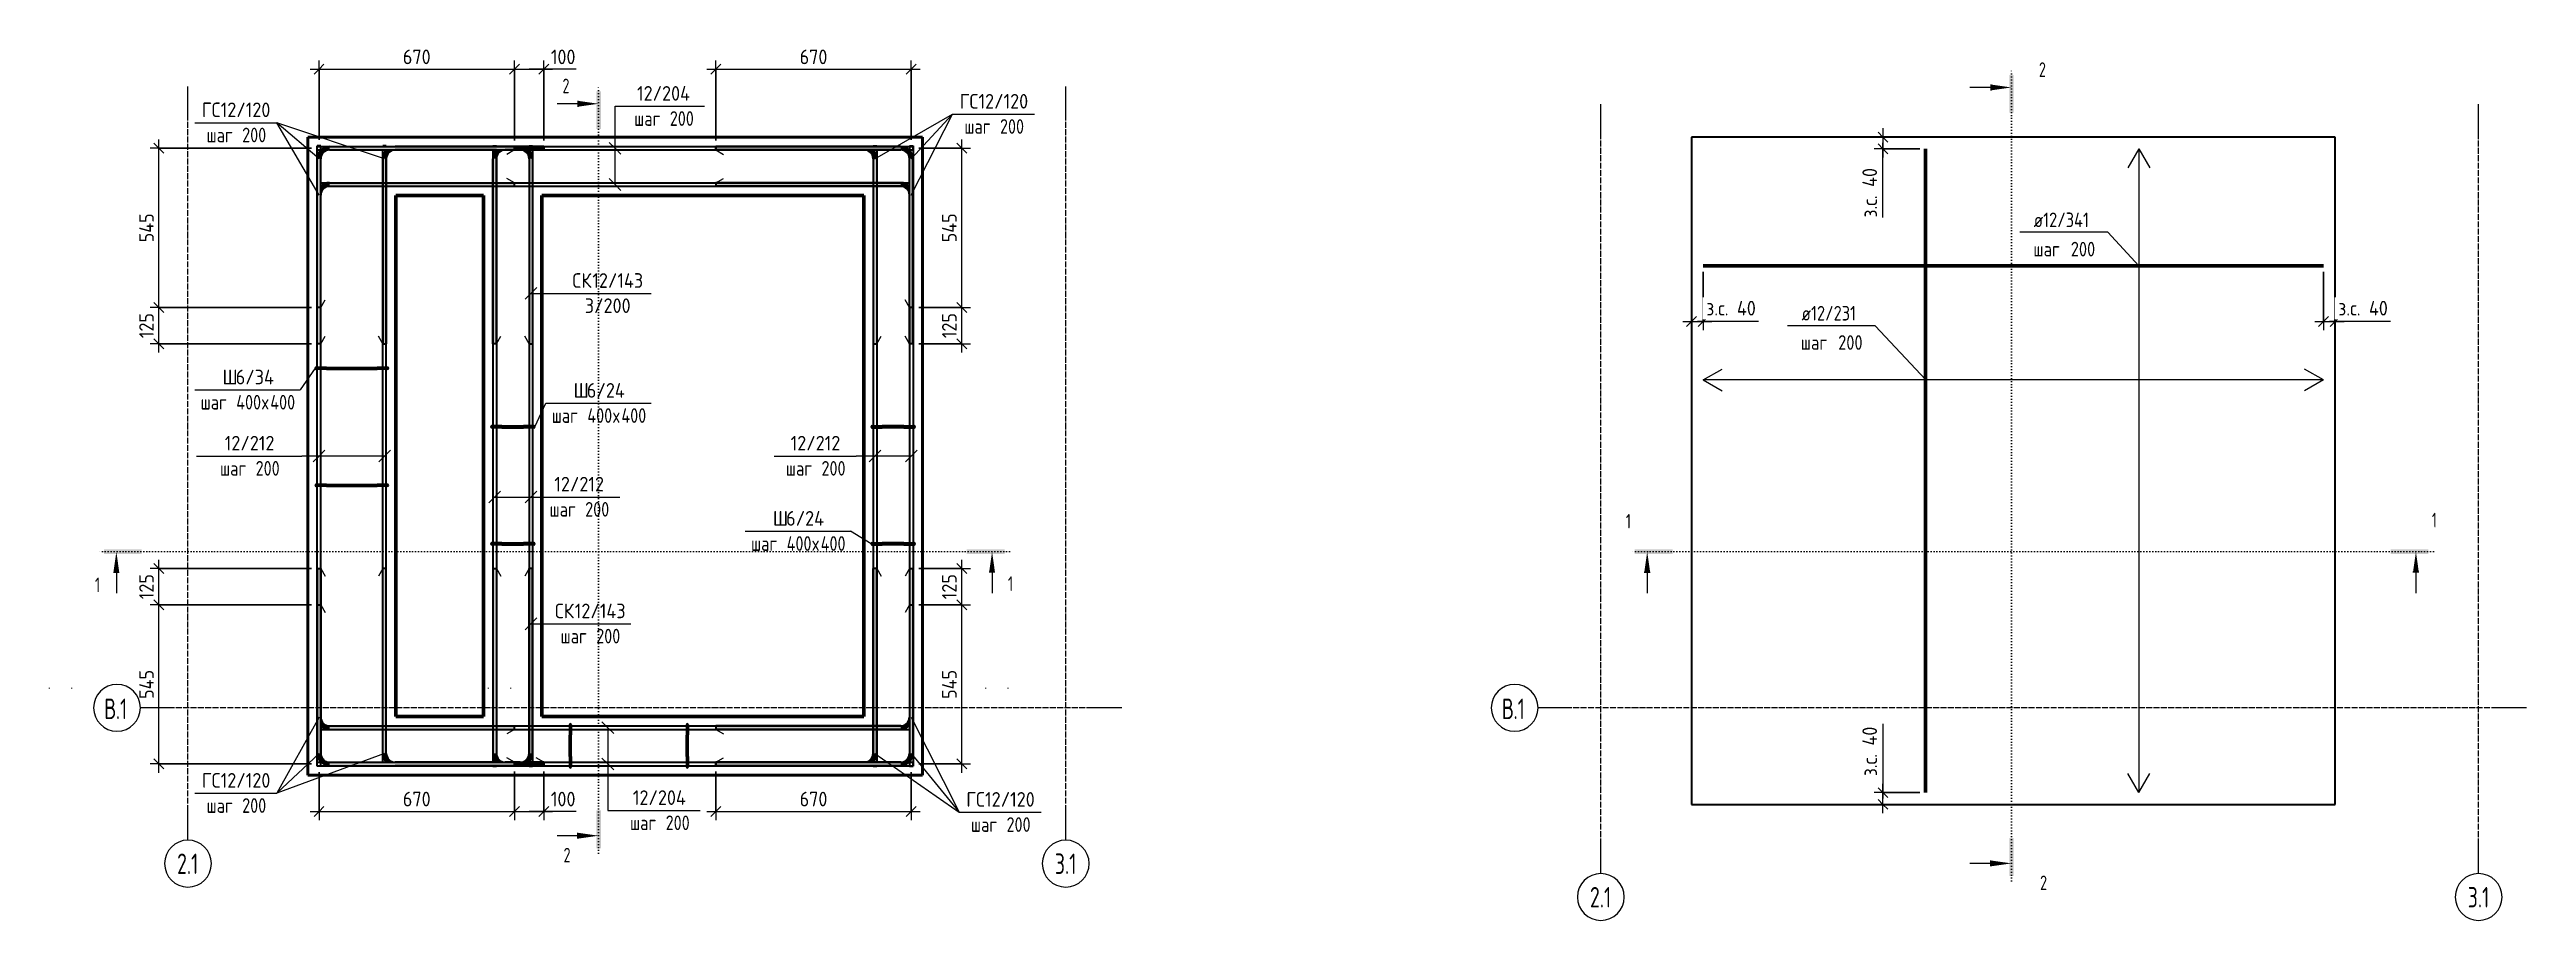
# Model space of a CAD drawing. Header units: millimetres. Extents: x -24758 to -3756, y -1583 to 75054.
# Drawn here: x -24758 to -16293, y 72078 to 75054 of the extents above; entities that cross this region are included whole.
import ezdxf

# ---------------------------------------------------------------- set-up
doc = ezdxf.new("R2010")
doc.units = ezdxf.units.MM
doc.linetypes.add('02 Штрихпунктирная _20 мм_', pattern=[25, 20, -2.5, 0, -2.5])
doc.linetypes.add('04 Пунктир 10мм', pattern=[10, 0, -10])
for name, color, linetype, lineweight in [('AA_Dim', 7, 'Continuous', 9), ('AA_Dim-20', 7, 'Continuous', 9), ('AA_Linii', 7, 'Continuous', 9), ('AA_Oformlenie', 7, 'Continuous', 9), ('AA_Razrez', 7, 'Continuous', 9), ('AA_Vinoska', 7, 'Continuous', 9), ('AF_Element', 7, 'Continuous', 60), ('AF_Element_Опалубка', 7, 'Continuous', 20), ('AF_Stena_Опалубка', 7, 'Continuous', 20), ('KR_Armatura_Tonkie', 7, 'Continuous', 20), ('KR_Fundament', 7, 'Continuous', 20), ('Оси', 7, 'Continuous', 9)]:
    doc.layers.add(name, color=color, linetype=linetype, lineweight=lineweight)
doc.styles.add('GOST Common', font='GOST_Common.ttf', dxfattribs={"width": 0.85, "height": 50})
doc.styles.add('ISOCPEUR', font='isocpeur.ttf', dxfattribs={"width": 0.7, "height": 50})
doc.styles.add('ISOCPEUR_1', font='isocpeur.ttf', dxfattribs={"width": 0.9, "height": 50})
doc.styles.add('ISOCPEUR_2', font='isocpeur.ttf', dxfattribs={"width": 0.8, "height": 50})
doc.styles.add('ISOCPEUR_3', font='isocpeur.ttf', dxfattribs={"width": 0.7, "height": 70})
doc.dimstyles.new('01_Точн_3_знака__непрозр__З_С_', dxfattribs={"dimscale": 304.8, "dimtxt": 49.799059, "dimasz": 0.111549, "dimexe": 0.098425, "dimexo": 0.065617, "dimgap": 0.016404, "dimtad": 1, "dimdec": 3, "dimrnd": 0.001, "dimdsep": 46, "dimtxsty": 'ISOCPEUR_1', "dimblk1": 'OBLIQUE', "dimblk2": 'OBLIQUE', "dimsah": 1, "dimcen": 0.09, "dimdle": 0.098425, "dimazin": 0, "dimtfac": 1, "dimtdec": 4, "dimtix": 1, "dimtmove": 1, "dimatfit": 3, "dimfxl": 1, "dimtvp": 1, "dimtfill": 1, "dimtolj": 1, "dimtzin": 0, "dimlwd": 18, "dimlwe": 18, "dimarcsym": 2})
doc.dimstyles.new('05_Округл_5мм__прозр_', dxfattribs={"dimscale": 304.8, "dimtxt": 49.799059, "dimasz": 0.111549, "dimexe": 0.098425, "dimexo": 0.065617, "dimgap": 0.006562, "dimtad": 1, "dimdec": 0, "dimrnd": 5, "dimdsep": 46, "dimtxsty": 'ISOCPEUR_1', "dimblk1": 'OBLIQUE', "dimblk2": 'OBLIQUE', "dimsah": 1, "dimcen": 0.09, "dimdle": 0.098425, "dimazin": 0, "dimtfac": 1, "dimtdec": 4, "dimtix": 1, "dimtmove": 0, "dimatfit": 3, "dimfxl": 1, "dimtvp": 1, "dimtolj": 1, "dimtzin": 0, "dimlwd": 18, "dimlwe": 18, "dimarcsym": 2})
doc.dimstyles.new('05_Округл_5мм__прозр__1', dxfattribs={"dimscale": 304.8, "dimtxt": 49.799059, "dimasz": 0.111549, "dimexe": 0.098425, "dimexo": 0.065617, "dimgap": 0.006562, "dimtad": 1, "dimdec": 0, "dimrnd": 5, "dimdsep": 46, "dimtxsty": 'ISOCPEUR_1', "dimblk1": 'OBLIQUE', "dimblk2": 'OBLIQUE', "dimsah": 1, "dimcen": 0.09, "dimdle": 0.098425, "dimazin": 0, "dimtfac": 1, "dimtdec": 4, "dimtix": 1, "dimtmove": 1, "dimatfit": 3, "dimfxl": 1, "dimtvp": 1, "dimtolj": 1, "dimtzin": 0, "dimlwd": 18, "dimlwe": 18, "dimarcsym": 2})

msp = doc.modelspace()

# ---------------------------------------------------------------- texts
at = {"layer": 'AA_Razrez', "char_height": 50, "attachment_point": 1, "style": 'ISOCPEUR'}
for s, insert, width in [('\\fISOCPEUR|b0|i0|c204|p34|;\\W.7;2', (-17959.0234, 75010.4902), 30.303787), ('\\fISOCPEUR|b0|i0|c204|p34|;\\W.7;2', (-23005.179, 74954.7797), 30.303787), ('\\fISOCPEUR|b0|i0|c204|p34|;\\W.7;1', (-19370.7943, 73467.6031), 21.324887), ('\\fISOCPEUR|b0|i0|c204|p34|;\\W.7;1', (-16616.2622, 73471.4379), 21.324887), ('\\fISOCPEUR|b0|i0|c204|p34|;\\W.7;1', (-24602.7534, 73250.1031), 21.324887), ('\\fISOCPEUR|b0|i0|c204|p34|;\\W.7;1', (-21482.4791, 73253.9379), 21.324887), ('\\fISOCPEUR|b0|i0|c204|p34|;\\W.7;2', (-23001.3442, 72326.4246), 30.303787), ('\\fISOCPEUR|b0|i0|c204|p34|;\\W.7;2', (-17955.1886, 72231.8341), 30.303787)]:
    msp.add_mtext(s, dxfattribs=dict(at, insert=insert, width=width))
at = {"layer": 'AA_Vinoska', "char_height": 50, "attachment_point": 1}
for s, insert, width, style in [('12/204', (-22750.2493, 74929.3064), 226.556887, 'ISOCPEUR_1'), ('ГС', (-24237.3921, 74873.1242), 77.924025, 'ISOCPEUR_1'), ('12/120', (-24173.0983, 74873.1242), 210.683475, 'ISOCPEUR_1'), (' 200', (-22663.651, 74843.3254), 133.4008, 'ISOCPEUR_2'), ('ГС', (-21647.4796, 74902.2468), 77.924025, 'ISOCPEUR_1'), ('12/120', (-21583.1859, 74902.2468), 210.683475, 'ISOCPEUR_1'), ('шаг', (-24221.4521, 74787.1431), 116.7257, 'ISOCPEUR_2'), (' 200', (-24125.1438, 74787.1431), 133.4008, 'ISOCPEUR_2'), ('шаг', (-22759.9593, 74843.3254), 116.7257, 'ISOCPEUR_2'), ('шаг', (-21631.5396, 74816.2657), 116.7257, 'ISOCPEUR_2'), (' 200', (-21535.2313, 74816.2657), 133.4008, 'ISOCPEUR_2'), ('ø12/341', (-17977.0125, 74497.1588), 249.404981, 'GOST Common'), ('шаг', (-17978.2025, 74397.1588), 124.021056, 'GOST Common'), (' 200', (-17875.8749, 74397.1588), 128.109663, 'GOST Common'), ('СК', (-22970.9017, 74289.8564), 82.253137, 'ISOCPEUR_1'), ('12/143', (-22903.0361, 74289.8564), 215.012587, 'ISOCPEUR_1'), ('3/200', (-22928.6917, 74203.8754), 194.810062, 'ISOCPEUR_1'), ('ø12/231', (-18770.288, 74178.0638), 245.316375, 'GOST Common'), (' 200', (-18670.8504, 74078.0638), 128.109663, 'GOST Common'), ('шаг', (-18773.178, 74078.0638), 124.021056, 'GOST Common'), ('\\fISOCPEUR|b0|i0|c204|p34|;\\W.9;Ш', (-24166.9721, 73960.0227), 54.835425, 'ISOCPEUR_1'), ('6/34', (-24121.7283, 73960.0227), 160.177163, 'ISOCPEUR_1'), ('\\fISOCPEUR|b0|i0|c204|p34|;\\W.9;Ш', (-22966.9717, 73914.5023), 54.835425, 'ISOCPEUR_1'), ('6/24', (-22921.728, 73914.5023), 160.177163, 'ISOCPEUR_1'), ('шаг', (-24241.7721, 73874.0416), 116.7257, 'ISOCPEUR_2'), (' 400', (-24145.4638, 73874.0416), 137.2489, 'ISOCPEUR_2'), ('\\fISOCPEUR|b0|i0|c204|p34|;\\W.8;х', (-24032.2221, 73874.0416), 34.6329, 'ISOCPEUR_2'), ('400', (-24003.6471, 73874.0416), 107.7468, 'ISOCPEUR_2'), (' 400', (-22945.4634, 73828.5212), 137.2489, 'ISOCPEUR_2'), ('400', (-22803.6467, 73828.5212), 107.7468, 'ISOCPEUR_2'), ('12/212', (-24159.1721, 73734.0823), 210.683475, 'ISOCPEUR_1'), ('шаг', (-23041.7717, 73828.5212), 116.7257, 'ISOCPEUR_2'), ('\\fISOCPEUR|b0|i0|c204|p34|;\\W.8;х', (-22832.2217, 73828.5212), 34.6329, 'ISOCPEUR_2'), ('12/212', (-22225.249, 73734.0823), 210.683475, 'ISOCPEUR_1'), (' 200', (-24079.1438, 73648.1012), 133.4008, 'ISOCPEUR_2'), (' 200', (-22145.2206, 73648.1012), 133.4008, 'ISOCPEUR_2'), ('шаг', (-24175.4521, 73648.1012), 116.7257, 'ISOCPEUR_2'), ('12/212', (-23032.8816, 73594.0821), 210.683475, 'ISOCPEUR_1'), ('шаг', (-22241.529, 73648.1012), 116.7257, 'ISOCPEUR_2'), ('шаг', (-23049.1616, 73508.101), 116.7257, 'ISOCPEUR_2'), (' 200', (-22952.8533, 73508.101), 133.4008, 'ISOCPEUR_2'), ('\\fISOCPEUR|b0|i0|c204|p34|;\\W.9;Ш', (-22285.8914, 73477.1792), 54.835425, 'ISOCPEUR_1'), ('6/24', (-22240.6477, 73477.1792), 160.177163, 'ISOCPEUR_1'), ('шаг', (-22360.6914, 73391.1982), 116.7257, 'ISOCPEUR_2'), (' 400', (-22264.3831, 73391.1982), 137.2489, 'ISOCPEUR_2'), ('\\fISOCPEUR|b0|i0|c204|p34|;\\W.8;х', (-22151.1414, 73391.1982), 34.6329, 'ISOCPEUR_2'), ('400', (-22122.5664, 73391.1982), 107.7468, 'ISOCPEUR_2'), ('СК', (-23030.9017, 73160.902), 82.253137, 'ISOCPEUR_1'), ('12/143', (-22963.0361, 73160.902), 215.012587, 'ISOCPEUR_1'), ('шаг', (-23011.4517, 73074.9209), 116.7257, 'ISOCPEUR_2'), (' 200', (-22915.1434, 73074.9209), 133.4008, 'ISOCPEUR_2'), ('ГС', (-24237.3921, 72581.9724), 77.924025, 'ISOCPEUR_1'), ('12/120', (-24173.0983, 72581.9724), 210.683475, 'ISOCPEUR_1'), ('шаг', (-24221.4521, 72495.9913), 116.7257, 'ISOCPEUR_2'), (' 200', (-24125.1438, 72495.9913), 133.4008, 'ISOCPEUR_2'), ('12/204', (-22764.4516, 72522.9541), 226.556887, 'ISOCPEUR_1'), ('ГС', (-21625.0254, 72516.9541), 77.924025, 'ISOCPEUR_1'), ('12/120', (-21560.7317, 72516.9541), 210.683475, 'ISOCPEUR_1'), ('шаг', (-22774.1616, 72436.973), 116.7257, 'ISOCPEUR_2'), (' 200', (-22677.8533, 72436.973), 133.4008, 'ISOCPEUR_2'), ('шаг', (-21609.0854, 72430.973), 116.7257, 'ISOCPEUR_2'), (' 200', (-21512.7771, 72430.973), 133.4008, 'ISOCPEUR_2')]:
    msp.add_mtext(s, dxfattribs=dict(at, insert=insert, width=width, style=style))
at = {"layer": 'Оси', "char_height": 70, "attachment_point": 1, "style": 'ISOCPEUR_3'}
for s, insert, width in [('\\fISOCPEUR|b0|i0|c204|p34|;\\W.7;В', (-24571.3836, 72836.4076), 48.261587), ('.1', (-24531.5638, 72836.4076), 48.261587), ('\\fISOCPEUR|b0|i0|c204|p34|;\\W.7;В', (-19794.745, 72836.4076), 48.261587), ('.1', (-19754.9252, 72836.4076), 48.261587), ('2.1', (-24322.1177, 72307.0393), 89.789), ('3.1', (-21322.1177, 72307.0393), 89.789), ('2.1', (-19493.4621, 72192.7719), 89.789), ('3.1', (-16493.4621, 72192.7719), 89.789)]:
    msp.add_mtext(s, dxfattribs=dict(at, insert=insert, width=width))

# ---------------------------------------------------------------- blocks, each defined once
blk = doc.blocks.new('Лестница тип 2 ед2 - Лестница тип 2 ед1-3683842-Арм_КР_-0_100_1 этаж копия 2')
at = {"layer": 'AF_Element'}
for p, q in [((-23275.1, 74555), (-23575.1, 74555)), ((-23575.1, 74555), (-23575.1, 72775)), ((-23275.1, 72775), (-23275.1, 74555)), ((-21975.1, 74555), (-23075.1, 74555)), ((-23075.1, 74555), (-23075.1, 72775)), ((-21975.1, 72775), (-21975.1, 74555)), ((-23575.1, 72775), (-23275.1, 72775)), ((-23075.1, 72775), (-21975.1, 72775))]:
    blk.add_line(p, q, dxfattribs=at)
blk = doc.blocks.new('079_Засечки _ЭлУзла_ - d12 А240-3855211-Арм_КР_-0_100_1 этаж копия 2')
at = {"layer": 'AA_Oformlenie'}
for p, q in [((0, 0), (15, 26)), ((112, 0), (97, 26))]:
    blk.add_line(p, q, dxfattribs=at)
blk = doc.blocks.new('079_Засечки _ЭлУзла_ - d12 А240-3909598-Арм_КР_-0_100_1 этаж копия 2')
at = {"layer": 'AA_Oformlenie'}
for p, q in [((0, 0), (15, 26)), ((212, 0), (197, 26))]:
    blk.add_line(p, q, dxfattribs=at)
blk = doc.blocks.new('Разрез - Номер узла_ сзади-394133-Арм_КР_-0_100_1 этаж копия 2')
at = {"layer": 'AA_Razrez'}
for points in [[(7.33, 0.4), (7.33, -0.39), (0.87, -0.39), (0.87, 0.4)], [(3.5, -3.53), (2.5, -3.53), (3, 0)]]:
    blk.add_hatch(color=256, dxfattribs=at).paths.add_polyline_path(points)
for p, q in [((2.5, -3.53), (3.5, -3.53)), ((3, -3), (3, -7.1))]:
    blk.add_line(p, q, dxfattribs=at)
blk = doc.blocks.new('Разрез - Номер узла_ спереди-394134-Арм_КР_-0_100_1 этаж копия 2')
at = {"layer": 'AA_Razrez'}
for points in [[(7.33, 0.4), (7.33, -0.39), (0.87, -0.39), (0.87, 0.4)], [(3.5, -3.53), (2.5, -3.53), (3, 0)]]:
    blk.add_hatch(color=256, dxfattribs=at).paths.add_polyline_path(points)
for p, q in [((2.5, -3.53), (3.5, -3.53)), ((3, -3), (3, -7.1))]:
    blk.add_line(p, q, dxfattribs=at)
blk = doc.blocks.new('042_М_Арматуры - Диам длина поз _ Комментарий-2260297-Арм_КР_-0_100_1 этаж копия 2')
at = {"layer": 'AA_Vinoska'}
blk.add_line((-9, 0), (9, 0), dxfattribs=at)
blk = doc.blocks.new('042_М_Арматуры - Диам длина поз _ Шаг колво _засечки_-3759468-Арм_КР_-0_100_1 этаж копия 2')
at = {"layer": 'AA_Vinoska'}
blk.add_line((-7.5, 0), (7.5, 0), dxfattribs=at)
blk = doc.blocks.new('042_М_Арматуры - Диам длина поз _ Шаг _засечки_-3174167-Арм_КР_-0_100_1 этаж копия 2')
at = {"layer": 'AA_Vinoska'}
blk.add_line((-7, 0), (7, 0), dxfattribs=at)
blk = doc.blocks.new('042_М_Арматуры - Диам длина поз _ Шаг-2260295-Арм_КР_-0_100_1 этаж копия 2')
at = {"layer": 'AA_Vinoska'}
blk.add_line((-7, 0), (7, 0), dxfattribs=at)
blk = doc.blocks.new('Ось сетки - d_4мм-2765513-Арм_КР_-0_100_1 этаж копия 2')
at = {"layer": 'Оси'}
for start, end in [(360, 180), (360, 180), (180, 360), (180, 360)]:
    blk.add_arc((0, 0), 4, start, end, dxfattribs=at)
blk = doc.blocks.new('DIMBLOCK1-Арм_КР_-0_100_1 этаж копия 2')
at = {"layer": 'AA_Dim-20', "lineweight": 18, "transparency": 16777216}
for p, q in [((-23863.1, 74173), (-24414.4, 74173)), ((-24384.4, 74019), (-24384.4, 74173)), ((-24384.4, 74173), (-23863.1, 74173)), ((-23863.1, 74049), (-24414.4, 74049)), ((-24384.4, 74049), (-23863.1, 74049))]:
    blk.add_line(p, q, dxfattribs=at)
at = {"layer": 'AA_Dim-20', "lineweight": 30, "transparency": 16777216}
for p, q in [((-24384.4, 74173), (-24401.4, 74190)), ((-24384.4, 74173), (-24367.4, 74156)), ((-24384.4, 74049), (-24401.4, 74066)), ((-24384.4, 74049), (-24367.4, 74032))]:
    blk.add_line(p, q, dxfattribs=at)
at = {"layer": 'AA_Dim-20', "color": 0, "lineweight": 18, "transparency": 16777216, "insert": (-24451.7, 74067.9), "char_height": 50, "width": 103.429, "attachment_point": 1, "rotation": 90, "line_spacing_factor": 1.149209, "style": 'ISOCPEUR_1'}
blk.add_mtext('125', dxfattribs=at)
blk = doc.blocks.new('_Oblique')
at = {"color": 0, "linetype": 'ByBlock', "lineweight": -2}
blk.add_line((-0.5, -0.5), (0.5, 0.5), dxfattribs=at)
blk = doc.blocks.new('DIMBLOCK2-Арм_КР_-0_100_1 этаж копия 2')
at = {"layer": 'AA_Dim-20', "lineweight": 18, "transparency": 16777216}
for p, q in [((-23863.1, 74717), (-24414.4, 74717)), ((-24384.4, 74173), (-24384.4, 74747)), ((-24384.4, 74717), (-23863.1, 74717)), ((-23863.1, 74173), (-24414.4, 74173)), ((-24384.4, 74173), (-23863.1, 74173))]:
    blk.add_line(p, q, dxfattribs=at)
at = {"layer": 'AA_Dim-20', "lineweight": 30, "transparency": 16777216}
for p, q in [((-24384.4, 74717), (-24401.4, 74734)), ((-24384.4, 74717), (-24367.4, 74700)), ((-24384.4, 74173), (-24401.4, 74190)), ((-24384.4, 74173), (-24367.4, 74156))]:
    blk.add_line(p, q, dxfattribs=at)
at = {"layer": 'AA_Dim-20', "color": 0, "lineweight": 18, "transparency": 16777216, "insert": (-24451.7, 74395.2), "char_height": 50, "width": 119.518, "attachment_point": 1, "rotation": 90, "line_spacing_factor": 1.149209, "style": 'ISOCPEUR_1'}
blk.add_mtext('545', dxfattribs=at)
blk = doc.blocks.new('DIMBLOCK3-Арм_КР_-0_100_1 этаж копия 2')
at = {"layer": 'AA_Dim-20', "lineweight": 18, "transparency": 16777216}
for p, q in [((-23863.1, 73157), (-24414.4, 73157)), ((-24384.4, 72583), (-24384.4, 73157)), ((-24384.4, 73157), (-23863.1, 73157)), ((-23863.1, 72613), (-24414.4, 72613)), ((-24384.4, 72613), (-23863.1, 72613))]:
    blk.add_line(p, q, dxfattribs=at)
at = {"layer": 'AA_Dim-20', "lineweight": 30, "transparency": 16777216}
for p, q in [((-24384.4, 73157), (-24401.4, 73174)), ((-24384.4, 73157), (-24367.4, 73140)), ((-24384.4, 72613), (-24401.4, 72630)), ((-24384.4, 72613), (-24367.4, 72596))]:
    blk.add_line(p, q, dxfattribs=at)
at = {"layer": 'AA_Dim-20', "color": 0, "lineweight": 18, "transparency": 16777216, "insert": (-24451.7, 72835.2), "char_height": 50, "width": 119.518, "attachment_point": 1, "rotation": 90, "line_spacing_factor": 1.149209, "style": 'ISOCPEUR_1'}
blk.add_mtext('545', dxfattribs=at)
blk = doc.blocks.new('DIMBLOCK4-Арм_КР_-0_100_1 этаж копия 2')
at = {"layer": 'AA_Dim-20', "lineweight": 18, "transparency": 16777216}
for p, q in [((-24384.4, 73157), (-24384.4, 73311)), ((-23863.1, 73281), (-24414.4, 73281)), ((-24384.4, 73281), (-23863.1, 73281)), ((-23863.1, 73157), (-24414.4, 73157)), ((-24384.4, 73157), (-23863.1, 73157))]:
    blk.add_line(p, q, dxfattribs=at)
at = {"layer": 'AA_Dim-20', "lineweight": 30, "transparency": 16777216}
for p, q in [((-24384.4, 73281), (-24401.4, 73298)), ((-24384.4, 73281), (-24367.4, 73264)), ((-24384.4, 73157), (-24401.4, 73174)), ((-24384.4, 73157), (-24367.4, 73140))]:
    blk.add_line(p, q, dxfattribs=at)
at = {"layer": 'AA_Dim-20', "color": 0, "lineweight": 18, "transparency": 16777216, "insert": (-24451.7, 73175.9), "char_height": 50, "width": 103.429, "attachment_point": 1, "rotation": 90, "line_spacing_factor": 1.149209, "style": 'ISOCPEUR_1'}
blk.add_mtext('125', dxfattribs=at)
blk = doc.blocks.new('DIMBLOCK5-Арм_КР_-0_100_1 этаж копия 2')
at = {"layer": 'AA_Dim-20', "lineweight": 18, "transparency": 16777216}
for p, q in [((-23837.1, 74745), (-23837.1, 75016.7)), ((-23169.1, 74743), (-23169.1, 75016.7)), ((-23867.1, 74986.7), (-23169.1, 74986.7)), ((-23837.1, 74986.7), (-23837.1, 74745)), ((-23169.1, 74986.7), (-23169.1, 74743))]:
    blk.add_line(p, q, dxfattribs=at)
at = {"layer": 'AA_Dim-20', "lineweight": 30, "transparency": 16777216}
for p, q in [((-23837.1, 74986.7), (-23820.1, 75003.7)), ((-23169.1, 74986.7), (-23152.1, 75003.7)), ((-23837.1, 74986.7), (-23854.1, 74969.7)), ((-23169.1, 74986.7), (-23186.1, 74969.7))]:
    blk.add_line(p, q, dxfattribs=at)
at = {"layer": 'AA_Dim-20', "color": 0, "lineweight": 18, "transparency": 16777216, "insert": (-23550.5, 75054), "char_height": 50, "width": 113.772, "attachment_point": 1, "line_spacing_factor": 1.149209, "style": 'ISOCPEUR_1'}
blk.add_mtext('670', dxfattribs=at)
blk = doc.blocks.new('DIMBLOCK6-Арм_КР_-0_100_1 этаж копия 2')
at = {"layer": 'AA_Dim-20', "lineweight": 18, "transparency": 16777216}
for p, q in [((-23169.1, 74743), (-23169.1, 75016.7)), ((-23069.1, 74743), (-23069.1, 75016.7)), ((-23169.1, 74986.7), (-23039.1, 74986.7)), ((-23169.1, 74986.7), (-23169.1, 74743)), ((-23064.8, 74986.7), (-23119.1, 74986.7)), ((-23069.1, 74986.7), (-23069.1, 74743)), ((-22958.6, 74986.7), (-23064.8, 74986.7))]:
    blk.add_line(p, q, dxfattribs=at)
at = {"layer": 'AA_Dim-20', "lineweight": 30, "transparency": 16777216}
for p, q in [((-23169.1, 74986.7), (-23152.1, 75003.7)), ((-23069.1, 74986.7), (-23052.1, 75003.7)), ((-23169.1, 74986.7), (-23186.1, 74969.7)), ((-23069.1, 74986.7), (-23086.1, 74969.7))]:
    blk.add_line(p, q, dxfattribs=at)
at = {"layer": 'AA_Dim-20', "color": 0, "lineweight": 18, "transparency": 16777216, "insert": (-23044.8, 75054), "char_height": 50, "width": 103.429, "attachment_point": 1, "line_spacing_factor": 1.149209, "style": 'ISOCPEUR_1'}
blk.add_mtext('100', dxfattribs=at)
blk = doc.blocks.new('DIMBLOCK7-Арм_КР_-0_100_1 этаж копия 2')
at = {"layer": 'AA_Dim-20', "lineweight": 18, "transparency": 16777216}
for p, q in [((-23837.1, 72585), (-23837.1, 72420.8)), ((-23837.1, 72450.8), (-23837.1, 72585)), ((-23169.1, 72587), (-23169.1, 72420.8)), ((-23169.1, 72450.8), (-23169.1, 72587)), ((-23867.1, 72450.8), (-23169.1, 72450.8))]:
    blk.add_line(p, q, dxfattribs=at)
at = {"layer": 'AA_Dim-20', "lineweight": 30, "transparency": 16777216}
for p, q in [((-23837.1, 72450.8), (-23820.1, 72467.8)), ((-23169.1, 72450.8), (-23152.1, 72467.8)), ((-23837.1, 72450.8), (-23854.1, 72433.8)), ((-23169.1, 72450.8), (-23186.1, 72433.8))]:
    blk.add_line(p, q, dxfattribs=at)
at = {"layer": 'AA_Dim-20', "color": 0, "lineweight": 18, "transparency": 16777216, "insert": (-23550.5, 72518.1), "char_height": 50, "width": 113.772, "attachment_point": 1, "line_spacing_factor": 1.149209, "style": 'ISOCPEUR_1'}
blk.add_mtext('670', dxfattribs=at)
blk = doc.blocks.new('DIMBLOCK8-Арм_КР_-0_100_1 этаж копия 2')
at = {"layer": 'AA_Dim-20', "lineweight": 18, "transparency": 16777216}
for p, q in [((-23169.1, 72587), (-23169.1, 72420.8)), ((-23169.1, 72450.8), (-23169.1, 72587)), ((-23069.1, 72587), (-23069.1, 72420.8)), ((-23069.1, 72450.8), (-23069.1, 72587)), ((-23169.1, 72450.8), (-23039.1, 72450.8)), ((-23064.8, 72450.8), (-23119.1, 72450.8)), ((-22958.6, 72450.8), (-23064.8, 72450.8))]:
    blk.add_line(p, q, dxfattribs=at)
at = {"layer": 'AA_Dim-20', "lineweight": 30, "transparency": 16777216}
for p, q in [((-23169.1, 72450.8), (-23152.1, 72467.8)), ((-23069.1, 72450.8), (-23052.1, 72467.8)), ((-23169.1, 72450.8), (-23186.1, 72433.8)), ((-23069.1, 72450.8), (-23086.1, 72433.8))]:
    blk.add_line(p, q, dxfattribs=at)
at = {"layer": 'AA_Dim-20', "color": 0, "lineweight": 18, "transparency": 16777216, "insert": (-23044.8, 72518.1), "char_height": 50, "width": 103.429, "attachment_point": 1, "line_spacing_factor": 1.149209, "style": 'ISOCPEUR_1'}
blk.add_mtext('100', dxfattribs=at)
blk = doc.blocks.new('DIMBLOCK9-Арм_КР_-0_100_1 этаж копия 2')
at = {"layer": 'AA_Dim-20', "lineweight": 18, "transparency": 16777216}
for p, q in [((-22481.2, 72587), (-22481.2, 72420.8)), ((-22481.2, 72450.8), (-22481.2, 72587)), ((-21813.1, 72585), (-21813.1, 72420.8)), ((-21813.1, 72450.8), (-21813.1, 72585)), ((-22511.2, 72450.8), (-21783.1, 72450.8))]:
    blk.add_line(p, q, dxfattribs=at)
at = {"layer": 'AA_Dim-20', "lineweight": 30, "transparency": 16777216}
for p, q in [((-22481.2, 72450.8), (-22464.2, 72467.8)), ((-21813.1, 72450.8), (-21796.1, 72467.8)), ((-22481.2, 72450.8), (-22498.2, 72433.8)), ((-21813.1, 72450.8), (-21830.1, 72433.8))]:
    blk.add_line(p, q, dxfattribs=at)
at = {"layer": 'AA_Dim-20', "color": 0, "lineweight": 18, "transparency": 16777216, "insert": (-22194.5, 72518.1), "char_height": 50, "width": 113.772, "attachment_point": 1, "line_spacing_factor": 1.149209, "style": 'ISOCPEUR_1'}
blk.add_mtext('670', dxfattribs=at)
blk = doc.blocks.new('DIMBLOCK10-Арм_КР_-0_100_1 этаж копия 2')
at = {"layer": 'AA_Dim-20', "lineweight": 18, "transparency": 16777216}
for p, q in [((-22481.2, 74743), (-22481.2, 75016.7)), ((-21813.1, 74745), (-21813.1, 75016.7)), ((-22511.2, 74986.7), (-21783.1, 74986.7)), ((-22481.2, 74986.7), (-22481.2, 74743)), ((-21813.1, 74986.7), (-21813.1, 74745))]:
    blk.add_line(p, q, dxfattribs=at)
at = {"layer": 'AA_Dim-20', "lineweight": 30, "transparency": 16777216}
for p, q in [((-22481.2, 74986.7), (-22464.2, 75003.7)), ((-21813.1, 74986.7), (-21796.1, 75003.7)), ((-22481.2, 74986.7), (-22498.2, 74969.7)), ((-21813.1, 74986.7), (-21830.1, 74969.7))]:
    blk.add_line(p, q, dxfattribs=at)
at = {"layer": 'AA_Dim-20', "color": 0, "lineweight": 18, "transparency": 16777216, "insert": (-22194.5, 75054), "char_height": 50, "width": 113.772, "attachment_point": 1, "line_spacing_factor": 1.149209, "style": 'ISOCPEUR_1'}
blk.add_mtext('670', dxfattribs=at)
blk = doc.blocks.new('DIMBLOCK11-Арм_КР_-0_100_1 этаж копия 2')
at = {"layer": 'AA_Dim-20', "lineweight": 18, "transparency": 16777216}
for p, q in [((-21787.2, 74173), (-21610.5, 74173)), ((-21640.5, 74173), (-21787.2, 74173)), ((-21640.5, 74019), (-21640.5, 74173)), ((-21787.2, 74049), (-21610.5, 74049)), ((-21640.5, 74049), (-21787.2, 74049))]:
    blk.add_line(p, q, dxfattribs=at)
at = {"layer": 'AA_Dim-20', "lineweight": 30, "transparency": 16777216}
for p, q in [((-21640.5, 74173), (-21657.5, 74190)), ((-21640.5, 74173), (-21623.5, 74156)), ((-21640.5, 74049), (-21657.5, 74066)), ((-21640.5, 74049), (-21623.5, 74032))]:
    blk.add_line(p, q, dxfattribs=at)
at = {"layer": 'AA_Dim-20', "color": 0, "lineweight": 18, "transparency": 16777216, "insert": (-21707.8, 74067.9), "char_height": 50, "width": 103.429, "attachment_point": 1, "rotation": 90, "line_spacing_factor": 1.149209, "style": 'ISOCPEUR_1'}
blk.add_mtext('125', dxfattribs=at)
blk = doc.blocks.new('DIMBLOCK12-Арм_КР_-0_100_1 этаж копия 2')
at = {"layer": 'AA_Dim-20', "lineweight": 18, "transparency": 16777216}
for p, q in [((-21787.1, 74717), (-21610.5, 74717)), ((-21640.5, 74717), (-21787.1, 74717)), ((-21640.5, 74173), (-21640.5, 74747)), ((-21787.2, 74173), (-21610.5, 74173)), ((-21640.5, 74173), (-21787.2, 74173))]:
    blk.add_line(p, q, dxfattribs=at)
at = {"layer": 'AA_Dim-20', "lineweight": 30, "transparency": 16777216}
for p, q in [((-21640.5, 74717), (-21657.5, 74734)), ((-21640.5, 74717), (-21623.5, 74700)), ((-21640.5, 74173), (-21657.5, 74190)), ((-21640.5, 74173), (-21623.5, 74156))]:
    blk.add_line(p, q, dxfattribs=at)
at = {"layer": 'AA_Dim-20', "color": 0, "lineweight": 18, "transparency": 16777216, "insert": (-21707.8, 74395.2), "char_height": 50, "width": 119.518, "attachment_point": 1, "rotation": 90, "line_spacing_factor": 1.149209, "style": 'ISOCPEUR_1'}
blk.add_mtext('545', dxfattribs=at)
blk = doc.blocks.new('DIMBLOCK13-Арм_КР_-0_100_1 этаж копия 2')
at = {"layer": 'AA_Dim-20', "lineweight": 18, "transparency": 16777216}
for p, q in [((-21787.2, 73157), (-21610.5, 73157)), ((-21640.5, 73157), (-21787.2, 73157)), ((-21640.5, 72583), (-21640.5, 73157)), ((-21787.1, 72613), (-21610.5, 72613)), ((-21640.5, 72613), (-21787.1, 72613))]:
    blk.add_line(p, q, dxfattribs=at)
at = {"layer": 'AA_Dim-20', "lineweight": 30, "transparency": 16777216}
for p, q in [((-21640.5, 73157), (-21657.5, 73174)), ((-21640.5, 73157), (-21623.5, 73140)), ((-21640.5, 72613), (-21657.5, 72630)), ((-21640.5, 72613), (-21623.5, 72596))]:
    blk.add_line(p, q, dxfattribs=at)
at = {"layer": 'AA_Dim-20', "color": 0, "lineweight": 18, "transparency": 16777216, "insert": (-21707.8, 72835.2), "char_height": 50, "width": 119.518, "attachment_point": 1, "rotation": 90, "line_spacing_factor": 1.149209, "style": 'ISOCPEUR_1'}
blk.add_mtext('545', dxfattribs=at)
blk = doc.blocks.new('DIMBLOCK14-Арм_КР_-0_100_1 этаж копия 2')
at = {"layer": 'AA_Dim-20', "lineweight": 18, "transparency": 16777216}
for p, q in [((-21640.5, 73157), (-21640.5, 73311)), ((-21787.2, 73281), (-21610.5, 73281)), ((-21640.5, 73281), (-21787.2, 73281)), ((-21787.2, 73157), (-21610.5, 73157)), ((-21640.5, 73157), (-21787.2, 73157))]:
    blk.add_line(p, q, dxfattribs=at)
at = {"layer": 'AA_Dim-20', "lineweight": 30, "transparency": 16777216}
for p, q in [((-21640.5, 73281), (-21657.5, 73298)), ((-21640.5, 73281), (-21623.5, 73264)), ((-21640.5, 73157), (-21657.5, 73174)), ((-21640.5, 73157), (-21623.5, 73140))]:
    blk.add_line(p, q, dxfattribs=at)
at = {"layer": 'AA_Dim-20', "color": 0, "lineweight": 18, "transparency": 16777216, "insert": (-21707.8, 73175.9), "char_height": 50, "width": 103.429, "attachment_point": 1, "rotation": 90, "line_spacing_factor": 1.149209, "style": 'ISOCPEUR_1'}
blk.add_mtext('125', dxfattribs=at)
blk = doc.blocks.new('042_М_Арматуры - Диам длина поз _ Комментарий _засечки_-3840671-Арм_КР_-0_100_1 этаж копия 2')
at = {"layer": 'AA_Vinoska'}
blk.add_line((-9, 0), (9, 0), dxfattribs=at)
blk = doc.blocks.new('Разрез - Номер узла_ сзади-394133-Арм_КР_-0_100_1 этаж копия 1')
at = {"layer": 'AA_Razrez'}
for points in [[(7.33, 0.4), (7.33, -0.39), (0.87, -0.39), (0.87, 0.4)], [(3.5, -3.53), (2.5, -3.53), (3, 0)]]:
    blk.add_hatch(color=256, dxfattribs=at).paths.add_polyline_path(points)
for p, q in [((2.5, -3.53), (3.5, -3.53)), ((3, -3), (3, -7.1))]:
    blk.add_line(p, q, dxfattribs=at)
blk = doc.blocks.new('Разрез - Номер узла_ спереди-394134-Арм_КР_-0_100_1 этаж копия 1')
at = {"layer": 'AA_Razrez'}
for points in [[(7.33, 0.4), (7.33, -0.39), (0.87, -0.39), (0.87, 0.4)], [(3.5, -3.53), (2.5, -3.53), (3, 0)]]:
    blk.add_hatch(color=256, dxfattribs=at).paths.add_polyline_path(points)
for p, q in [((2.5, -3.53), (3.5, -3.53)), ((3, -3), (3, -7.1))]:
    blk.add_line(p, q, dxfattribs=at)
blk = doc.blocks.new('010_Текст с выноской - Текст 2 строки-3855302-Арм_КР_-0_100_1 этаж копия 1')
at = {"layer": 'AA_Vinoska'}
blk.add_line((-7.5, 0), (7.5, 0), dxfattribs=at)
blk = doc.blocks.new('Ось сетки - d_4мм-2765513-Арм_КР_-0_100_1 этаж копия 1')
at = {"layer": 'Оси'}
for start, end in [(360, 180), (360, 180), (180, 360), (180, 360)]:
    blk.add_arc((0, 0), 4, start, end, dxfattribs=at)
blk = doc.blocks.new('DIMBLOCK15-Арм_КР_-0_100_1 этаж копия 1')
at = {"layer": 'AA_Dim-20', "lineweight": 18, "transparency": 16777216}
for p, q in [((-18488, 74755), (-18522, 74755)), ((-18492, 74785), (-18492, 74685)), ((-18492, 74755), (-18488, 74755)), ((-18366.4, 74715), (-18522, 74715)), ((-18492, 74678.5), (-18492, 74735)), ((-18492, 74715), (-18366.4, 74715)), ((-18492, 74480.3), (-18492, 74678.5))]:
    blk.add_line(p, q, dxfattribs=at)
at = {"layer": 'AA_Dim-20', "lineweight": 30, "transparency": 16777216}
for p, q in [((-18492, 74755), (-18509, 74772)), ((-18492, 74755), (-18475, 74738)), ((-18492, 74715), (-18509, 74732)), ((-18492, 74715), (-18475, 74698))]:
    blk.add_line(p, q, dxfattribs=at)
at = {"layer": 'AA_Dim-20', "color": 0, "lineweight": 18, "transparency": 16777216, "insert": (-18562.4, 74480.3), "char_height": 50, "width": 213.753, "attachment_point": 1, "rotation": 90, "line_spacing_factor": 1.149209, "style": 'ISOCPEUR_1', "bg_fill": 3, "box_fill_scale": 1.25, "bg_fill_color": 256, "bg_fill_true_color": 13158600, "bg_fill_transparency": 0}
blk.add_mtext('з.с. 40', dxfattribs=at)
blk = doc.blocks.new('DIMBLOCK16-Арм_КР_-0_100_1 этаж копия 1')
at = {"layer": 'AA_Dim-20', "lineweight": 18, "transparency": 16777216}
for p, q in [((-18492, 72749.7), (-18492, 72551.5)), ((-18492, 72551.5), (-18492, 72495)), ((-18366.4, 72515), (-18522, 72515)), ((-18496.1, 72475), (-18462, 72475)), ((-18492, 72475), (-18496.1, 72475)), ((-18492, 72445), (-18492, 72545)), ((-18492, 72515), (-18366.4, 72515))]:
    blk.add_line(p, q, dxfattribs=at)
at = {"layer": 'AA_Dim-20', "lineweight": 30, "transparency": 16777216}
for p, q in [((-18492, 72515), (-18509, 72532)), ((-18492, 72475), (-18509, 72492)), ((-18492, 72515), (-18475, 72498)), ((-18492, 72475), (-18475, 72458))]:
    blk.add_line(p, q, dxfattribs=at)
at = {"layer": 'AA_Dim-20', "color": 0, "lineweight": 18, "transparency": 16777216, "insert": (-18562.4, 72571.5), "char_height": 50, "width": 213.753, "attachment_point": 1, "rotation": 90, "line_spacing_factor": 1.149209, "style": 'ISOCPEUR_1', "bg_fill": 3, "box_fill_scale": 1.25, "bg_fill_color": 256, "bg_fill_true_color": 13158600, "bg_fill_transparency": 0}
blk.add_mtext('з.с. 40', dxfattribs=at)
blk = doc.blocks.new('DIMBLOCK17-Арм_КР_-0_100_1 этаж копия 1')
at = {"layer": 'AA_Dim-20', "lineweight": 18, "transparency": 16777216}
for p, q in [((-16986.4, 74295), (-16986.4, 74095)), ((-16986.4, 74125), (-16986.4, 74295)), ((-17016.4, 74125), (-16916.4, 74125)), ((-16955.6, 74125), (-16966.4, 74125)), ((-16757.5, 74125), (-16955.6, 74125)), ((-16946.4, 74129.1), (-16946.4, 74095)), ((-16946.4, 74125), (-16946.4, 74129.1))]:
    blk.add_line(p, q, dxfattribs=at)
at = {"layer": 'AA_Dim-20', "lineweight": 30, "transparency": 16777216}
for p, q in [((-16986.4, 74125), (-17003.4, 74108)), ((-16986.4, 74125), (-16969.4, 74142)), ((-16946.4, 74125), (-16963.4, 74108)), ((-16946.4, 74125), (-16929.4, 74142))]:
    blk.add_line(p, q, dxfattribs=at)
at = {"layer": 'AA_Dim-20', "color": 0, "lineweight": 18, "transparency": 16777216, "insert": (-16935.6, 74195.3), "char_height": 50, "width": 213.753, "attachment_point": 1, "line_spacing_factor": 1.149209, "style": 'ISOCPEUR_1', "bg_fill": 3, "box_fill_scale": 1.25, "bg_fill_color": 256, "bg_fill_true_color": 13158600, "bg_fill_transparency": 0}
blk.add_mtext('з.с. 40', dxfattribs=at)
blk = doc.blocks.new('DIMBLOCK18-Арм_КР_-0_100_1 этаж копия 1')
at = {"layer": 'AA_Dim-20', "lineweight": 18, "transparency": 16777216}
for p, q in [((-19106.4, 74295), (-19106.4, 74095)), ((-19106.4, 74125), (-19106.4, 74295)), ((-19176.4, 74125), (-19076.4, 74125)), ((-19146.4, 74129.1), (-19146.4, 74095)), ((-19146.4, 74125), (-19146.4, 74129.1)), ((-19115.6, 74125), (-19126.4, 74125)), ((-18917.5, 74125), (-19115.6, 74125))]:
    blk.add_line(p, q, dxfattribs=at)
at = {"layer": 'AA_Dim-20', "lineweight": 30, "transparency": 16777216}
for p, q in [((-19146.4, 74125), (-19163.4, 74108)), ((-19146.4, 74125), (-19129.4, 74142)), ((-19106.4, 74125), (-19123.4, 74108)), ((-19106.4, 74125), (-19089.4, 74142))]:
    blk.add_line(p, q, dxfattribs=at)
at = {"layer": 'AA_Dim-20', "color": 0, "lineweight": 18, "transparency": 16777216, "insert": (-19095.6, 74195.3), "char_height": 50, "width": 213.753, "attachment_point": 1, "line_spacing_factor": 1.149209, "style": 'ISOCPEUR_1', "bg_fill": 3, "box_fill_scale": 1.25, "bg_fill_color": 256, "bg_fill_true_color": 13158600, "bg_fill_transparency": 0}
blk.add_mtext('з.с. 40', dxfattribs=at)

# ---------------------------------------------------------------- dimensions: what is measured, and where the dimension line sits
at = {"layer": 'AA_Dim', "lineweight": 18}
for base, p1, p2, override, picture, middle in [((-23169.0616, 74986.7261), (-23837.0616, 74725.0004), (-23169.0616, 74723), {"dimpost": '<>', "dimfxl": 668.002995}, 'DIMBLOCK5-Арм_КР_-0_100_1 этаж копия 2', (-23503.0616, 75013.7261)), ((-21813.0616, 74986.7261), (-22481.2179, 74723), (-21813.0616, 74725.0004), {"dimpost": '<>', "dimfxl": 668.159245}, 'DIMBLOCK10-Арм_КР_-0_100_1 этаж копия 2', (-22147.1397, 75013.7261)), ((-23169.0616, 72450.8039), (-23837.0616, 72605), (-23169.0616, 72607), {"dimpost": '<>', "dimfxl": 668.002994}, 'DIMBLOCK7-Арм_КР_-0_100_1 этаж копия 2', (-23503.0616, 72477.8039)), ((-21813.0616, 72450.8039), (-22481.2179, 72607), (-21813.0616, 72605), {"dimpost": '<>', "dimfxl": 668.159243}, 'DIMBLOCK9-Арм_КР_-0_100_1 этаж копия 2', (-22147.1397, 72477.8039))]:
    dim = msp.add_linear_dim(base=base, p1=p1, p2=p2, dimstyle='05_Округл_5мм__прозр_', override=override, dxfattribs=at)
    dim.commit()
    dim.dimension.update_dxf_attribs({"geometry": picture, "text_midpoint": middle})
for base, p1, p2, picture, middle in [((-23069.0616, 74986.7261), (-23169.0616, 74723), (-23069.0616, 74723), 'DIMBLOCK6-Арм_КР_-0_100_1 этаж копия 2', (-22993.1161, 75020.7155)), ((-23069.0616, 72450.8039), (-23169.0616, 72607), (-23069.0616, 72607), 'DIMBLOCK8-Арм_КР_-0_100_1 этаж копия 2', (-22993.1161, 72484.7934))]:
    dim = msp.add_linear_dim(base=base, p1=p1, p2=p2, dimstyle='05_Округл_5мм__прозр__1', override={"dimpost": '<>', "dimfxl": 100}, dxfattribs=at)
    dim.commit()
    dim.dimension.update_dxf_attribs({"geometry": picture, "text_midpoint": middle, "dimtype": 160})
for base, p1, p2, override, picture, middle in [((-24384.3852, 74717), (-23843.0616, 74173), (-23843.0616, 74717), {"dimpost": '<>', "dimfxl": 544}, 'DIMBLOCK2-Арм_КР_-0_100_1 этаж копия 2', (-24411.3852, 74445)), ((-21640.4652, 74717), (-21807.2179, 74173), (-21807.0616, 74717), {"dimpost": '<>', "dimfxl": 544.000022}, 'DIMBLOCK12-Арм_КР_-0_100_1 этаж копия 2', (-21667.4652, 74445)), ((-24384.3852, 74173), (-23843.0616, 74049), (-23843.0616, 74173), {"dimpost": '<>', "dimfxl": 124}, 'DIMBLOCK1-Арм_КР_-0_100_1 этаж копия 2', (-24411.3852, 74111)), ((-21640.4652, 74173), (-21807.2179, 74049), (-21807.2179, 74173), {"dimpost": '<>', "dimfxl": 124}, 'DIMBLOCK11-Арм_КР_-0_100_1 этаж копия 2', (-21667.4652, 74111)), ((-24384.3852, 73281), (-23843.0616, 73157), (-23843.0616, 73281), {"dimpost": '<>', "dimfxl": 124}, 'DIMBLOCK4-Арм_КР_-0_100_1 этаж копия 2', (-24411.3852, 73219)), ((-21640.4652, 73281), (-21807.2179, 73157), (-21807.2179, 73281), {"dimpost": '<>', "dimfxl": 124}, 'DIMBLOCK14-Арм_КР_-0_100_1 этаж копия 2', (-21667.4652, 73219)), ((-24384.3852, 73157), (-23843.0616, 72613), (-23843.0616, 73157), {"dimpost": '<>', "dimfxl": 544}, 'DIMBLOCK3-Арм_КР_-0_100_1 этаж копия 2', (-24411.3852, 72885)), ((-21640.4652, 73157), (-21807.0616, 72613), (-21807.2179, 73157), {"dimpost": '<>', "dimfxl": 544.000022}, 'DIMBLOCK13-Арм_КР_-0_100_1 этаж копия 2', (-21667.4652, 72885))]:
    dim = msp.add_linear_dim(base=base, p1=p1, p2=p2, angle=90, dimstyle='05_Округл_5мм__прозр_', override=override, dxfattribs=at)
    dim.commit()
    dim.dimension.update_dxf_attribs({"geometry": picture, "text_midpoint": middle})

# ---------------------------------------------------------------- hatches: boundary and pattern name
at = {"layer": 'KR_Armatura_Tonkie'}
for points in [[(-23843.0616, 74681), (-23831.0616, 74681), (-23830.0394, 74688.7646), (-23827.0424, 74696), (-23822.2748, 74702.2132), (-23816.0616, 74706.9808), (-23808.8262, 74709.9778), (-23801.0616, 74711), (-23801.0616, 74723), (-23811.932, 74721.5689), (-23822.0616, 74717.3731), (-23830.7601, 74710.6985), (-23837.4347, 74702), (-23841.6305, 74691.8704)], [(-23831.0616, 74173), (-23831.0616, 74681), (-23843.0616, 74681), (-23843.0616, 74173)], [(-23169.0616, 74711), (-23169.0616, 74723), (-23801.0616, 74723), (-23801.0616, 74711), (-23574.5471, 74711)], [(-23619.0616, 74681), (-23607.0616, 74681), (-23606.0394, 74688.7646), (-23603.0424, 74696), (-23598.2748, 74702.2132), (-23592.0616, 74706.9808), (-23584.8262, 74709.9778), (-23577.0616, 74711), (-23606.3672, 74711), (-23606.7601, 74710.6985), (-23613.4347, 74702), (-23617.6305, 74691.8704)], [(-23607.0616, 74049), (-23607.0616, 74681), (-23619.0616, 74681), (-23619.0616, 74049)], [(-23243.0616, 74681), (-23231.0616, 74681), (-23230.0394, 74688.7646), (-23227.0424, 74696), (-23222.2748, 74702.2132), (-23216.0616, 74706.9808), (-23208.8262, 74709.9778), (-23201.0616, 74711), (-23230.3672, 74711), (-23230.7601, 74710.6985), (-23237.4347, 74702), (-23241.6305, 74691.8704)], [(-23231.0616, 74049), (-23231.0616, 74681), (-23243.0616, 74681), (-23243.0616, 74049)], [(-23149.0616, 74711), (-23149.0616, 74723), (-23169.0616, 74723), (-23169.0616, 74711)], [(-23119.0616, 74681), (-23107.0616, 74681), (-23108.4927, 74691.8704), (-23112.6885, 74702), (-23119.3631, 74710.6985), (-23128.0616, 74717.3731), (-23138.1912, 74721.5689), (-23149.0616, 74723), (-23149.0616, 74711), (-23141.297, 74709.9778), (-23134.0616, 74706.9808), (-23127.8484, 74702.2132), (-23123.0808, 74696), (-23120.0838, 74688.7646)], [(-23119.7561, 74711), (-23069.0616, 74711), (-23069.0616, 74723), (-23149.0616, 74723), (-23138.1912, 74721.5689), (-23127.8484, 74717.2095)], [(-23107.0616, 74049), (-23107.0616, 74681), (-23119.0616, 74681), (-23119.0616, 74049)], [(-21849.2179, 74711), (-21849.2179, 74723), (-22481.2179, 74723), (-22481.2179, 74711)], [(-21931.2179, 74681), (-21932.649, 74691.8704), (-21936.8448, 74702), (-21943.9123, 74711), (-21973.2179, 74711), (-21965.4533, 74709.9778), (-21958.2179, 74706.9808), (-21952.0047, 74702.2132), (-21947.2371, 74696), (-21944.2401, 74688.7646), (-21943.2179, 74681)], [(-21931.2179, 74049), (-21931.2179, 74681), (-21943.2179, 74681), (-21943.2179, 74049)], [(-21807.2179, 74681), (-21808.649, 74691.8704), (-21812.8448, 74702), (-21819.5194, 74710.6985), (-21828.2179, 74717.3731), (-21838.3475, 74721.5689), (-21849.2179, 74723), (-21849.2179, 74711), (-21841.4533, 74709.9778), (-21834.2179, 74706.9808), (-21828.0047, 74702.2132), (-21823.2371, 74696), (-21820.2401, 74688.7646), (-21819.2179, 74681)], [(-21807.2179, 74173), (-21807.2179, 74681), (-21819.2179, 74681), (-21819.2179, 74173)], [(-23831.0616, 74557), (-23830.0394, 74564.7646), (-23827.0424, 74572), (-23822.2748, 74578.2132), (-23816.0616, 74582.9808), (-23808.8262, 74585.9778), (-23801.0616, 74587), (-23801.0616, 74599), (-23811.932, 74597.5689), (-23822.0616, 74593.3731), (-23831.0616, 74586.3055), (-23831.0616, 74565.0385)], [(-21849.2179, 74587), (-21849.2179, 74599), (-22481.2179, 74599), (-22481.2179, 74587)], [(-21819.2179, 74557), (-21819.2179, 74586.3055), (-21819.5194, 74586.6985), (-21828.2179, 74593.3731), (-21838.3475, 74597.5689), (-21849.2179, 74599), (-21849.2179, 74587), (-21841.4533, 74585.9778), (-21834.2179, 74582.9808), (-21828.0047, 74578.2132), (-21823.2371, 74572), (-21820.2401, 74564.7646)], [(-23831.0616, 74049), (-23831.0616, 74173), (-23843.0616, 74173), (-23843.0616, 74049)], [(-21807.2179, 74049), (-21807.2179, 74173), (-21819.2179, 74173), (-21819.2179, 74049)], [(-23847.0616, 73962), (-23847.8381, 73967.8978), (-23848.9486, 73967.2111), (-23849.6597, 73966.5), (-23850.0616, 73965), (-23849.6597, 73963.5), (-23848.5616, 73962.4019), (-23847.8381, 73962.1022)], [(-23847.0616, 73962), (-23847.8381, 73967.8978), (-23848.9486, 73967.2111), (-23849.6597, 73966.5), (-23850.0616, 73965), (-23849.6597, 73963.5), (-23848.5616, 73962.4019), (-23847.8381, 73962.1022)], [(-23843.9862, 73962), (-23836.5616, 73962), (-23836.5616, 73968), (-23847.0616, 73967.8978), (-23847.0616, 73962)], [(-23836.5616, 73962), (-23812.0483, 73962), (-23812.0483, 73968), (-23836.5616, 73968)], [(-23711.7479, 73962), (-23638.0749, 73962), (-23638.0749, 73968), (-23812.0483, 73968), (-23812.0483, 73962)], [(-23638.0749, 73962), (-23613.5616, 73962), (-23613.5616, 73968), (-23638.0749, 73968)], [(-23603.0616, 73962), (-23603.0616, 73968), (-23613.5616, 73968), (-23613.5616, 73962), (-23606.137, 73962)], [(-23603.0616, 73962), (-23601.5616, 73962.4019), (-23600.4635, 73963.5), (-23600.0616, 73965), (-23600.4635, 73966.5), (-23601.5616, 73967.5981), (-23602.2852, 73967.8978)], [(-23603.0616, 73962), (-23601.5616, 73962.4019), (-23600.4635, 73963.5), (-23600.0616, 73965), (-23600.4635, 73966.5), (-23601.5616, 73967.5981), (-23602.2852, 73967.8978)], [(-23247.0616, 73762), (-23247.8381, 73767.8978), (-23248.5616, 73767.5981), (-23249.6597, 73766.5), (-23250.0616, 73765), (-23249.6597, 73763.5), (-23248.5616, 73762.4019), (-23247.8381, 73762.1022)], [(-23247.0616, 73762), (-23247.8381, 73767.8978), (-23248.5616, 73767.5981), (-23249.6597, 73766.5), (-23250.0616, 73765), (-23249.6597, 73763.5), (-23248.5616, 73762.4019), (-23247.8381, 73762.1022)], [(-23247.0616, 73762), (-23236.5616, 73762), (-23236.5616, 73768), (-23247.0616, 73767.8978), (-23247.0616, 73764.2235)], [(-23236.5616, 73762), (-23212.0483, 73762), (-23212.0483, 73768), (-23236.5616, 73768)], [(-23162.9449, 73762), (-23138.0749, 73762), (-23138.0749, 73768), (-23212.0483, 73768), (-23212.0483, 73762)], [(-23138.0749, 73762), (-23113.5616, 73762), (-23113.5616, 73768), (-23138.0749, 73768)], [(-23103.0616, 73762), (-23103.0616, 73768), (-23113.5616, 73768), (-23113.5616, 73762), (-23106.137, 73762)], [(-23103.0616, 73762), (-23101.5616, 73762.4019), (-23100.4635, 73763.5), (-23100.0616, 73765), (-23100.4635, 73766.5), (-23101.5616, 73767.5981), (-23102.2852, 73767.8978)], [(-23103.0616, 73762), (-23101.5616, 73762.4019), (-23100.4635, 73763.5), (-23100.0616, 73765), (-23100.4635, 73766.5), (-23101.5616, 73767.5981), (-23102.2852, 73767.8978)], [(-21947.8381, 73762.1022), (-21947.0616, 73768), (-21948.5616, 73767.5981), (-21949.6597, 73766.5), (-21950.0616, 73765), (-21949.6597, 73763.5), (-21948.5616, 73762.4019)], [(-21947.8381, 73762.1022), (-21947.0616, 73768), (-21948.5616, 73767.5981), (-21949.6597, 73766.5), (-21950.0616, 73765), (-21949.6597, 73763.5), (-21948.5616, 73762.4019)], [(-21947.0616, 73762), (-21936.5616, 73762), (-21936.5616, 73768), (-21947.0616, 73768), (-21947.0616, 73762.1022)], [(-21936.5616, 73762), (-21912.0483, 73762), (-21912.0483, 73768), (-21936.5616, 73768)], [(-21838.0749, 73762), (-21838.0749, 73768), (-21912.0483, 73768), (-21912.0483, 73762)], [(-21813.5616, 73762), (-21813.5616, 73768), (-21838.0749, 73768), (-21838.0749, 73762)], [(-21803.0616, 73762), (-21803.0616, 73768), (-21813.5616, 73768), (-21813.5616, 73762), (-21806.137, 73762)], [(-21802.2852, 73762.1022), (-21801.5616, 73762.4019), (-21800.4635, 73763.5), (-21800.0616, 73765), (-21800.4635, 73766.5), (-21801.5616, 73767.5981), (-21803.0616, 73768)], [(-21802.2852, 73762.1022), (-21801.5616, 73762.4019), (-21800.4635, 73763.5), (-21800.0616, 73765), (-21800.4635, 73766.5), (-21801.5616, 73767.5981), (-21803.0616, 73768)], [(-23847.0616, 73562), (-23847.8381, 73567.8978), (-23848.9486, 73567.2111), (-23849.6597, 73566.5), (-23850.0616, 73565), (-23849.6597, 73563.5), (-23848.5616, 73562.4019), (-23847.8381, 73562.1022)], [(-23847.0616, 73562), (-23847.8381, 73567.8978), (-23848.9486, 73567.2111), (-23849.6597, 73566.5), (-23850.0616, 73565), (-23849.6597, 73563.5), (-23848.5616, 73562.4019), (-23847.8381, 73562.1022)], [(-23843.9862, 73562), (-23836.5616, 73562), (-23836.5616, 73568), (-23847.0616, 73567.8978), (-23847.0616, 73562)], [(-23836.5616, 73562), (-23812.0483, 73562), (-23812.0483, 73568), (-23836.5616, 73568)], [(-23711.7479, 73562), (-23638.0749, 73562), (-23638.0749, 73568), (-23812.0483, 73568), (-23812.0483, 73562)], [(-23638.0749, 73562), (-23613.5616, 73562), (-23613.5616, 73568), (-23638.0749, 73568)], [(-23603.0616, 73562), (-23603.0616, 73568), (-23613.5616, 73568), (-23613.5616, 73562), (-23606.137, 73562)], [(-23603.0616, 73562), (-23601.5616, 73562.4019), (-23600.4635, 73563.5), (-23600.0616, 73565), (-23600.4635, 73566.5), (-23601.5616, 73567.5981), (-23602.2852, 73567.8978)], [(-23603.0616, 73562), (-23601.5616, 73562.4019), (-23600.4635, 73563.5), (-23600.0616, 73565), (-23600.4635, 73566.5), (-23601.5616, 73567.5981), (-23602.2852, 73567.8978)], [(-23247.0616, 73362), (-23247.8381, 73367.8978), (-23248.5616, 73367.5981), (-23249.6597, 73366.5), (-23250.0616, 73365), (-23249.6597, 73363.5), (-23248.5616, 73362.4019), (-23247.8381, 73362.1022)], [(-23247.0616, 73362), (-23247.8381, 73367.8978), (-23248.5616, 73367.5981), (-23249.6597, 73366.5), (-23250.0616, 73365), (-23249.6597, 73363.5), (-23248.5616, 73362.4019), (-23247.8381, 73362.1022)], [(-23243.9862, 73362), (-23236.5616, 73362), (-23236.5616, 73368), (-23247.0616, 73367.8978), (-23247.0616, 73362)], [(-23236.5616, 73362), (-23212.0483, 73362), (-23212.0483, 73368), (-23236.5616, 73368)], [(-23162.9449, 73362), (-23138.0749, 73362), (-23138.0749, 73368), (-23212.0483, 73368), (-23212.0483, 73362)], [(-23138.0749, 73362), (-23113.5616, 73362), (-23113.5616, 73368), (-23138.0749, 73368)], [(-23103.0616, 73362), (-23103.0616, 73368), (-23113.5616, 73368), (-23113.5616, 73362), (-23106.137, 73362)], [(-23103.0616, 73362), (-23101.5616, 73362.4019), (-23100.4635, 73363.5), (-23100.0616, 73365), (-23100.4635, 73366.5), (-23101.5616, 73367.5981), (-23102.2852, 73367.8978)], [(-23103.0616, 73362), (-23101.5616, 73362.4019), (-23100.4635, 73363.5), (-23100.0616, 73365), (-23100.4635, 73366.5), (-23101.5616, 73367.5981), (-23102.2852, 73367.8978)], [(-21947.8381, 73362.1022), (-21947.0616, 73368), (-21948.5616, 73367.5981), (-21949.6597, 73366.5), (-21950.0616, 73365), (-21949.6597, 73363.5), (-21948.5616, 73362.4019)], [(-21947.8381, 73362.1022), (-21947.0616, 73368), (-21948.5616, 73367.5981), (-21949.6597, 73366.5), (-21950.0616, 73365), (-21949.6597, 73363.5), (-21948.5616, 73362.4019)], [(-21947.0616, 73362), (-21936.5616, 73362), (-21936.5616, 73368), (-21947.0616, 73368), (-21947.0616, 73362.1022)], [(-21936.5616, 73362), (-21912.0483, 73362), (-21912.0483, 73368), (-21936.5616, 73368)], [(-21838.0749, 73362), (-21838.0749, 73368), (-21912.0483, 73368), (-21912.0483, 73362)], [(-21813.5616, 73362), (-21813.5616, 73368), (-21838.0749, 73368), (-21838.0749, 73362)], [(-21806.137, 73362), (-21803.0616, 73362.1022), (-21803.0616, 73368), (-21813.5616, 73368), (-21813.5616, 73362)], [(-21802.2852, 73362.1022), (-21801.5616, 73362.4019), (-21800.4635, 73363.5), (-21800.0616, 73365), (-21800.4635, 73366.5), (-21801.5616, 73367.5981), (-21803.0616, 73368)], [(-21802.2852, 73362.1022), (-21801.5616, 73362.4019), (-21800.4635, 73363.5), (-21800.0616, 73365), (-21800.4635, 73366.5), (-21801.5616, 73367.5981), (-21803.0616, 73368)], [(-23843.0616, 73157), (-23831.0616, 73157), (-23831.0616, 73281), (-23843.0616, 73281)], [(-23607.0616, 72649), (-23607.0616, 73281), (-23619.0616, 73281), (-23619.0616, 72649)], [(-23231.0616, 72649), (-23231.0616, 73281), (-23243.0616, 73281), (-23243.0616, 72649)], [(-23107.0616, 72649), (-23107.0616, 73281), (-23119.0616, 73281), (-23119.0616, 72649)], [(-21931.2179, 72649), (-21931.2179, 73281), (-21943.2179, 73281), (-21943.2179, 72649)], [(-21819.2179, 73157), (-21807.2179, 73157), (-21807.2179, 73281), (-21819.2179, 73281)], [(-23831.0616, 72649), (-23831.0616, 73157), (-23843.0616, 73157), (-23843.0616, 72649)], [(-21807.2179, 72649), (-21807.2179, 73157), (-21819.2179, 73157), (-21819.2179, 72649)], [(-23801.0616, 72731), (-23801.0616, 72743), (-23808.8262, 72744.0222), (-23816.0616, 72747.0192), (-23822.2748, 72751.7868), (-23827.0424, 72758), (-23830.0394, 72765.2354), (-23831.0616, 72773), (-23831.0616, 72743.6945), (-23830.7601, 72743.3015), (-23822.0616, 72736.6269), (-23811.932, 72732.4311)], [(-22975.2179, 72736.5), (-22975.2179, 72747), (-22981.2179, 72747), (-22981.2179, 72736.5)], [(-22981.2179, 72711.9867), (-22975.2179, 72711.9867), (-22975.2179, 72736.5), (-22981.2179, 72736.5)], [(-22975.2179, 72747), (-22975.6198, 72748.5), (-22976.7179, 72749.5981), (-22978.2179, 72750), (-22979.7179, 72749.5981), (-22980.8159, 72748.5), (-22981.1156, 72747.7765)], [(-22975.2179, 72747), (-22975.6198, 72748.5), (-22976.7179, 72749.5981), (-22978.2179, 72750), (-22979.7179, 72749.5981), (-22980.8159, 72748.5), (-22981.1156, 72747.7765)], [(-22575.2179, 72736.5), (-22575.2179, 72747), (-22581.2179, 72747), (-22581.2179, 72736.5)], [(-22581.2179, 72711.9867), (-22575.2179, 72711.9867), (-22575.2179, 72736.5), (-22581.2179, 72736.5)], [(-22575.2179, 72747), (-22575.6198, 72748.5), (-22576.7179, 72749.5981), (-22578.2179, 72750), (-22579.7179, 72749.5981), (-22580.8159, 72748.5), (-22581.1156, 72747.7765)], [(-22575.2179, 72747), (-22575.6198, 72748.5), (-22576.7179, 72749.5981), (-22578.2179, 72750), (-22579.7179, 72749.5981), (-22580.8159, 72748.5), (-22581.1156, 72747.7765)], [(-22481.2179, 72731), (-21849.2179, 72731), (-21849.2179, 72743), (-22481.2179, 72743)], [(-21849.2179, 72731), (-21838.3475, 72732.4311), (-21828.2179, 72736.6269), (-21819.2179, 72743.6945), (-21819.2179, 72773), (-21820.2401, 72765.2354), (-21823.2371, 72758), (-21828.0047, 72751.7868), (-21834.2179, 72747.0192), (-21841.4533, 72744.0222), (-21849.2179, 72743)], [(-23801.0616, 72607), (-23801.0616, 72619), (-23808.8262, 72620.0222), (-23816.0616, 72623.0192), (-23822.2748, 72627.7868), (-23827.0424, 72634), (-23830.0394, 72641.2354), (-23831.0616, 72649), (-23843.0616, 72649), (-23841.6305, 72638.1296), (-23837.4347, 72628), (-23830.7601, 72619.3015), (-23822.0616, 72612.6269), (-23811.932, 72608.4311)], [(-23577.0616, 72619), (-23584.8262, 72620.0222), (-23592.0616, 72623.0192), (-23598.2748, 72627.7868), (-23603.0424, 72634), (-23606.0394, 72641.2354), (-23607.0616, 72649), (-23619.0616, 72649), (-23617.6305, 72638.1296), (-23613.4347, 72628), (-23606.3672, 72619), (-23585.1001, 72619)], [(-23201.0616, 72619), (-23208.8262, 72620.0222), (-23216.0616, 72623.0192), (-23222.2748, 72627.7868), (-23227.0424, 72634), (-23230.0394, 72641.2354), (-23231.0616, 72649), (-23243.0616, 72649), (-23241.6305, 72638.1296), (-23237.4347, 72628), (-23230.3672, 72619), (-23209.1001, 72619)], [(-23149.0616, 72607), (-23138.1912, 72608.4311), (-23128.0616, 72612.6269), (-23119.3631, 72619.3015), (-23112.6885, 72628), (-23108.4927, 72638.1296), (-23107.0616, 72649), (-23119.0616, 72649), (-23120.0838, 72641.2354), (-23123.0808, 72634), (-23127.8484, 72627.7868), (-23134.0616, 72623.0192), (-23141.297, 72620.0222), (-23149.0616, 72619)], [(-22975.2179, 72638.0133), (-22975.2179, 72711.9867), (-22981.2179, 72711.9867), (-22981.2179, 72638.0133)], [(-22981.2179, 72613.5), (-22975.2179, 72613.5), (-22975.2179, 72638.0133), (-22981.2179, 72638.0133)], [(-22575.2179, 72638.0133), (-22575.2179, 72711.9867), (-22581.2179, 72711.9867), (-22581.2179, 72638.0133)], [(-22581.2179, 72613.5), (-22575.2179, 72613.5), (-22575.2179, 72638.0133), (-22581.2179, 72638.0133)], [(-21973.2179, 72619), (-21943.9123, 72619), (-21943.5194, 72619.3015), (-21936.8448, 72628), (-21932.649, 72638.1296), (-21931.2179, 72649), (-21943.2179, 72649), (-21944.2401, 72641.2354), (-21947.2371, 72634), (-21952.0047, 72627.7868), (-21958.2179, 72623.0192), (-21965.4533, 72620.0222)], [(-21849.2179, 72607), (-21838.3475, 72608.4311), (-21828.2179, 72612.6269), (-21819.5194, 72619.3015), (-21812.8448, 72628), (-21808.649, 72638.1296), (-21807.2179, 72649), (-21819.2179, 72649), (-21820.2401, 72641.2354), (-21823.2371, 72634), (-21828.0047, 72627.7868), (-21834.2179, 72623.0192), (-21841.4533, 72620.0222), (-21849.2179, 72619)], [(-23169.0616, 72607), (-23169.0616, 72619), (-23801.0616, 72619), (-23801.0616, 72607), (-23574.5471, 72607)], [(-23149.0616, 72607), (-23149.0616, 72619), (-23169.0616, 72619), (-23169.0616, 72607)], [(-23149.0616, 72607), (-23069.0616, 72607), (-23069.0616, 72619), (-23119.7561, 72619), (-23128.0616, 72612.6269), (-23138.1912, 72608.4311), (-23141.297, 72608.0222)], [(-22975.2179, 72603), (-22975.2179, 72613.5), (-22981.2179, 72613.5), (-22981.1156, 72603), (-22977.4414, 72603)], [(-22978.2179, 72600), (-22976.7179, 72600.4019), (-22975.6198, 72601.5), (-22975.2179, 72603), (-22981.1156, 72602.2235), (-22980.8159, 72601.5), (-22979.7179, 72600.4019), (-22978.9943, 72600.1022)], [(-22978.2179, 72600), (-22976.7179, 72600.4019), (-22975.6198, 72601.5), (-22975.2179, 72603), (-22981.1156, 72602.2235), (-22980.8159, 72601.5), (-22979.7179, 72600.4019), (-22978.9943, 72600.1022)], [(-22581.2179, 72603), (-22575.2179, 72603), (-22575.2179, 72613.5), (-22581.2179, 72613.5), (-22581.2179, 72606.0754)], [(-22578.2179, 72600), (-22576.7179, 72600.4019), (-22575.6198, 72601.5), (-22575.2179, 72603), (-22581.1156, 72602.2235), (-22580.8159, 72601.5), (-22579.7179, 72600.4019), (-22578.9943, 72600.1022)], [(-22578.2179, 72600), (-22576.7179, 72600.4019), (-22575.6198, 72601.5), (-22575.2179, 72603), (-22581.1156, 72602.2235), (-22580.8159, 72601.5), (-22579.7179, 72600.4019), (-22578.9943, 72600.1022)], [(-22476.9413, 72607), (-21849.2179, 72607), (-21849.2179, 72619), (-22481.2179, 72619), (-22481.2179, 72607)]]:
    msp.add_hatch(color=256, dxfattribs=at).paths.add_polyline_path(points)
h = msp.add_hatch(color=256, dxfattribs=at)
h.paths.add_polyline_path([(-23231.0616, 74587), (-23169.0616, 74587), (-23169.0616, 74599), (-23231.0616, 74599)])
h.paths.add_polyline_path([(-23619.0616, 74587), (-23619.0616, 74599), (-23801.0616, 74599), (-23801.0616, 74587)])
h.paths.add_polyline_path([(-23607.0616, 74587), (-23243.0616, 74587), (-23243.0616, 74599), (-23607.0616, 74599)])
h = msp.add_hatch(color=256, dxfattribs=at)
h.paths.add_polyline_path([(-23231.0616, 72731), (-23169.0616, 72731), (-23169.0616, 72743), (-23231.0616, 72743)])
h.paths.add_polyline_path([(-23801.0616, 72731), (-23243.0616, 72731), (-23243.0616, 72743), (-23801.0616, 72743)])

# ---------------------------------------------------------------- linework, layer by layer
at = {"layer": 'AA_Linii', "lineweight": 60}
for p, q in [((-18346.406, 74715), (-18346.406, 72515)), ((-19106.406, 74315), (-16986.406, 74315))]:
    msp.add_line(p, q, dxfattribs=at)
at = {"layer": 'AA_Linii', "lineweight": 20}
for p, q in [((-17617.3401, 74715), (-17654.8401, 74650.0481)), ((-17617.3401, 74715), (-17617.3401, 72515)), ((-17617.3401, 74715), (-17579.8401, 74650.0481)), ((-23831.0616, 74173), (-23816.0616, 74198.9808)), ((-21819.2179, 74173), (-21834.2179, 74198.9808)), ((-19106.406, 73925), (-19041.4541, 73962.5)), ((-16986.406, 73925), (-19106.406, 73925)), ((-19106.406, 73925), (-19041.4541, 73887.5)), ((-16986.406, 73925), (-17051.3579, 73962.5)), ((-16986.406, 73925), (-17051.3579, 73887.5)), ((-23831.0616, 73157), (-23816.0616, 73131.0192)), ((-21819.2179, 73157), (-21834.2179, 73131.0192)), ((-23069.0616, 72619), (-23095.0424, 72634)), ((-17617.3401, 72515), (-17654.8401, 72579.9519)), ((-17617.3401, 72515), (-17579.8401, 72579.9519))]:
    msp.add_line(p, q, dxfattribs=at)
at = {"layer": 'AA_Linii'}
for p, q in [((-24758.0616, 72871), (-24758.0616, 72873)), ((-24682.0616, 72871), (-24682.0616, 72873)), ((-23258.0616, 72871), (-23258.0616, 72873)), ((-23182.0616, 72871), (-23182.0616, 72873)), ((-21558.0616, 72871), (-21558.0616, 72873)), ((-21482.0616, 72871), (-21482.0616, 72873))]:
    msp.add_line(p, q, dxfattribs=at)
at = {"layer": 'AA_Razrez', "linetype": '04 Пунктир 10мм'}
for p, q in [((-22881.5616, 72307.8523), (-22881.5616, 74928.8103)), ((-18052.906, 72213.2617), (-18052.906, 74984.5208)), ((-21476.8676, 73338.4996), (-24589.7449, 73338.4996)), ((-16610.6507, 73338.4996), (-19357.7858, 73338.4996))]:
    msp.add_line(p, q, dxfattribs=at)
at = {"layer": 'AA_Vinoska'}
for p, q in [((-22825.0616, 74860.2244), (-22799.9921, 74860.2244)), ((-22825.0616, 74593), (-22825.0616, 74860.2244)), ((-22825.0616, 74860.2244), (-22799.9921, 74860.2244)), ((-22825.0616, 74717), (-22825.0616, 74860.2244)), ((-21937.2179, 74681), (-21671.5724, 74833.1647)), ((-21813.2179, 74557), (-21671.5724, 74833.1647)), ((-21813.2179, 74681), (-21671.5724, 74833.1647)), ((-23837.0616, 74557), (-23981.4849, 74804.0421)), ((-23613.0616, 74681), (-23981.4849, 74804.0421)), ((-23837.0616, 74681), (-23981.4849, 74804.0421)), ((-22825.0616, 74717), (-22845.0616, 74737)), ((-22825.0616, 74717), (-22805.0616, 74697)), ((-22825.0616, 74593), (-22845.0616, 74613)), ((-22825.0616, 74593), (-22805.0616, 74573)), ((-17617.1697, 74315.0278), (-17723.9018, 74429.5128)), ((-23113.0616, 74220.7744), (-23093.0616, 74240.7744)), ((-23113.0616, 74220.7744), (-23133.0616, 74200.7744)), ((-23113.0616, 74220.7744), (-23001.4845, 74220.7744)), ((-18345.5859, 73925.1023), (-18518.8774, 74110.4177)), ((-23850.0616, 73965), (-23901.4849, 73890.9406)), ((-23100.0616, 73765), (-23061.4845, 73845.4202)), ((-23613.0616, 73665.0002), (-23895.4849, 73665.0002)), ((-23837.0616, 73665.0002), (-23895.4849, 73665.0002)), ((-23837.0616, 73665.0002), (-23857.0616, 73645.0002)), ((-23837.0616, 73665.0002), (-23817.0616, 73685.0002)), ((-23613.0616, 73665.0002), (-23633.0616, 73645.0002)), ((-23613.0616, 73665.0002), (-23593.0616, 73685.0002)), ((-21813.0616, 73665.0002), (-22001.5618, 73665.0002)), ((-21937.0616, 73665.0002), (-22001.5618, 73665.0002)), ((-21937.0616, 73665.0002), (-21957.0616, 73645.0002)), ((-21937.0616, 73665.0002), (-21917.0616, 73685.0002)), ((-21813.0616, 73665.0002), (-21833.0616, 73645.0002)), ((-21813.0616, 73665.0002), (-21793.0616, 73685.0002)), ((-23237.0616, 73525), (-23257.0616, 73505)), ((-23237.0616, 73525), (-23217.0616, 73545)), ((-23237.0616, 73525), (-23089.1944, 73525)), ((-23113.0616, 73525), (-23133.0616, 73505)), ((-23113.0616, 73525), (-23093.0616, 73545)), ((-23113.0616, 73525), (-23089.1944, 73525)), ((-21950.0616, 73365), (-22020.4042, 73408.0971)), ((-23113.0616, 73091.8199), (-23133.0616, 73071.8199)), ((-23113.0616, 73091.8199), (-23093.0616, 73111.8199)), ((-23113.0616, 73091.8199), (-23051.4845, 73091.8199)), ((-23837.0616, 72773), (-23981.4849, 72512.8903)), ((-22850.0616, 72737), (-22870.0616, 72757)), ((-22850.0616, 72737), (-22830.0616, 72717)), ((-22850.0616, 72737), (-22850.0616, 72453.872)), ((-21813.2179, 72773), (-21649.1182, 72447.872)), ((-23613.0616, 72649), (-23981.4849, 72512.8903)), ((-23837.0616, 72649), (-23981.4849, 72512.8903)), ((-22850.0616, 72613), (-22870.0616, 72633)), ((-21937.2179, 72649), (-21649.1182, 72447.872)), ((-21813.2179, 72649), (-21649.1182, 72447.872)), ((-22850.0616, 72613), (-22830.0616, 72593)), ((-22850.0616, 72613), (-22850.0616, 72453.872)), ((-22850.0616, 72453.872), (-22814.1944, 72453.872)), ((-22850.0616, 72453.872), (-22814.1944, 72453.872))]:
    msp.add_line(p, q, dxfattribs=at)
at = {"layer": 'AF_Stena_Опалубка', "color": 5, "lineweight": 50}
for p, q in [((-21975.0616, 74755), (-23875.0616, 74755)), ((-23875.0616, 74755), (-23875.0616, 74555)), ((-21775.0616, 74755), (-21975.0616, 74755)), ((-21775.0616, 72575), (-21775.0616, 74755)), ((-23875.0616, 74555), (-23875.0616, 72775)), ((-23575.0616, 74555), (-23275.0616, 74555)), ((-23575.0616, 72775), (-23575.0616, 74555)), ((-23275.0616, 74555), (-23275.0616, 72775)), ((-23075.0616, 74555), (-21975.0616, 74555)), ((-23075.0616, 72775), (-23075.0616, 74555)), ((-21975.0616, 74555), (-21975.0616, 72775)), ((-23875.0616, 72775), (-23875.0616, 72575)), ((-23275.0616, 72775), (-23575.0616, 72775)), ((-21975.0616, 72775), (-23075.0616, 72775)), ((-23875.0616, 72575), (-21975.0616, 72575)), ((-21975.0616, 72575), (-21775.0616, 72575))]:
    msp.add_line(p, q, dxfattribs=at)
at = {"layer": 'KR_Armatura_Tonkie', "lineweight": 35}
for p, q in [((-23831.0616, 74725.0004), (-23843.0616, 74725.0004)), ((-23843.0616, 73968), (-23843.0616, 74725.0004)), ((-23843.0616, 74723), (-21807.0616, 74723)), ((-23843.0616, 74711), (-23843.0616, 74723)), ((-23843.0616, 74711), (-23830.3672, 74711)), ((-23843.0616, 74173), (-23843.0616, 74681)), ((-23831.0616, 74710.3055), (-23831.0616, 74725.0004)), ((-23831.0616, 73968), (-23831.0616, 74681)), ((-23831.0616, 74173), (-23831.0616, 74681)), ((-23801.0616, 74723), (-23169.0616, 74723)), ((-23801.0616, 74711), (-21849.2179, 74711)), ((-23801.0616, 74711), (-23169.0616, 74711)), ((-23607.0616, 74725.0004), (-23619.0616, 74725.0004)), ((-23619.0616, 74723), (-23619.0616, 74725.0004)), ((-23619.0616, 73968), (-23619.0616, 74711)), ((-23619.0616, 74681), (-23619.0616, 74049)), ((-23607.0616, 74723), (-23607.0616, 74725.0004)), ((-23607.0616, 73968), (-23607.0616, 74711)), ((-23607.0616, 74681), (-23607.0616, 74049)), ((-23069.0616, 74723), (-23577.0616, 74723)), ((-23230.3672, 74711), (-23577.0616, 74711)), ((-23243.0616, 74725), (-23243.0616, 74723)), ((-23243.0616, 74725), (-23231.0616, 74725)), ((-23243.0616, 74711), (-23243.0616, 72619)), ((-23243.0616, 74049), (-23243.0616, 74681)), ((-23231.0616, 74725), (-23231.0616, 74723)), ((-23231.0616, 74711), (-23231.0616, 72619)), ((-23231.0616, 74049), (-23231.0616, 74681)), ((-23201.0616, 74723), (-23149.0616, 74723)), ((-23201.0616, 74711), (-23149.0616, 74711)), ((-23149.0616, 74711), (-23201.0616, 74711)), ((-23169.0616, 74711), (-23169.0616, 74723)), ((-23069.0616, 74711), (-23119.7561, 74711)), ((-23119.0616, 74725), (-23119.0616, 72605)), ((-23119.0616, 74725), (-23107.0616, 74725)), ((-23119.0616, 74681), (-23119.0616, 74049)), ((-23107.0616, 74725), (-23107.0616, 72605)), ((-23107.0616, 74681), (-23107.0616, 74049)), ((-23069.0616, 74723), (-23069.0616, 74711)), ((-22481.2179, 74723), (-21973.2179, 74723)), ((-22481.2179, 74711), (-22481.2179, 74723)), ((-21849.2179, 74723), (-22481.2179, 74723)), ((-22481.2179, 74723), (-22481.2179, 74711)), ((-22481.2179, 74711), (-21973.2179, 74711)), ((-21849.2179, 74711), (-22481.2179, 74711)), ((-21943.2179, 74681), (-21943.2179, 74049)), ((-21943.0616, 74725.0004), (-21943.0616, 74723)), ((-21943.0616, 74725.0004), (-21931.0616, 74725.0004)), ((-21943.0616, 74711), (-21943.0616, 72619)), ((-21931.2179, 74681), (-21931.2179, 74049)), ((-21931.0616, 74725.0004), (-21931.0616, 74723)), ((-21931.0616, 74711), (-21931.0616, 72619)), ((-21819.9123, 74711), (-21807.0616, 74711)), ((-21819.2179, 74173), (-21819.2179, 74681)), ((-21819.0616, 74725.0004), (-21819.0616, 74710.1019)), ((-21819.0616, 74725.0004), (-21807.0616, 74725.0004)), ((-21807.2179, 74173), (-21807.2179, 74681)), ((-21807.0616, 74725.0004), (-21807.0616, 72605)), ((-21807.0616, 74711), (-21807.0616, 74723)), ((-23843.0616, 74587), (-23843.0616, 74599)), ((-23831.0616, 74599), (-21819.2179, 74599)), ((-23831.0616, 74587), (-21819.2179, 74587)), ((-23801.0616, 74599), (-23619.0616, 74599)), ((-23801.0616, 74587), (-23619.0616, 74587)), ((-23607.0616, 74599), (-23243.0616, 74599)), ((-23607.0616, 74587), (-23243.0616, 74587)), ((-23231.0616, 74599), (-23169.0616, 74599)), ((-23231.0616, 74587), (-23169.0616, 74587)), ((-23169.0616, 74587), (-23169.0616, 74599)), ((-21849.2179, 74599), (-22481.2179, 74599)), ((-22481.2179, 74599), (-22481.2179, 74587)), ((-21849.2179, 74587), (-22481.2179, 74587)), ((-21807.0616, 74587), (-21807.0616, 74599)), ((-23843.0616, 74049), (-23843.0616, 74557)), ((-23831.0616, 74049), (-23831.0616, 74557)), ((-21819.2179, 74049), (-21819.2179, 74557)), ((-21807.2179, 74049), (-21807.2179, 74557)), ((-23831.0616, 74173), (-23843.0616, 74173)), ((-21807.2179, 74173), (-21819.2179, 74173)), ((-21819.0616, 74173), (-21819.0616, 73157)), ((-23831.0616, 74049), (-23843.0616, 74049)), ((-23619.0616, 74049), (-23607.0616, 74049)), ((-23231.0616, 74049), (-23243.0616, 74049)), ((-23119.0616, 74049), (-23107.0616, 74049)), ((-21943.2179, 74049), (-21931.2179, 74049)), ((-21807.2179, 74049), (-21819.2179, 74049)), ((-23836.5616, 73968), (-23847.0616, 73968)), ((-23836.5616, 73962), (-23847.0616, 73962)), ((-23843.0616, 73568), (-23843.0616, 73962)), ((-23812.0483, 73968), (-23836.5616, 73968)), ((-23812.0483, 73962), (-23836.5616, 73962)), ((-23831.0616, 73568), (-23831.0616, 73962)), ((-23812.0483, 73968), (-23812.0483, 73962)), ((-23811.9987, 73968), (-23638.1245, 73968)), ((-23811.9987, 73962), (-23638.1245, 73962)), ((-23613.5616, 73968), (-23638.0749, 73968)), ((-23638.0749, 73968), (-23638.0749, 73962)), ((-23613.5616, 73962), (-23638.0749, 73962)), ((-23619.0616, 73568), (-23619.0616, 73962)), ((-23603.0616, 73968), (-23613.5616, 73968)), ((-23603.0616, 73962), (-23613.5616, 73962)), ((-23607.0616, 73568), (-23607.0616, 73962)), ((-23236.5616, 73768), (-23247.0616, 73768)), ((-23236.5616, 73762), (-23247.0616, 73762)), ((-23212.0483, 73768), (-23236.5616, 73768)), ((-23212.0483, 73762), (-23236.5616, 73762)), ((-23212.0483, 73768), (-23212.0483, 73762)), ((-23211.9987, 73768), (-23138.1245, 73768)), ((-23211.9987, 73762), (-23138.1245, 73762)), ((-23113.5616, 73768), (-23138.0749, 73768)), ((-23138.0749, 73768), (-23138.0749, 73762)), ((-23113.5616, 73762), (-23138.0749, 73762)), ((-23103.0616, 73768), (-23113.5616, 73768)), ((-23103.0616, 73762), (-23113.5616, 73762)), ((-21947.0616, 73768), (-21936.5616, 73768)), ((-21947.0616, 73762), (-21936.5616, 73762)), ((-21936.5616, 73768), (-21912.0483, 73768)), ((-21936.5616, 73762), (-21912.0483, 73762)), ((-21912.0483, 73762), (-21912.0483, 73768)), ((-21838.1245, 73768), (-21911.9987, 73768)), ((-21838.1245, 73762), (-21911.9987, 73762)), ((-21838.0749, 73768), (-21813.5616, 73768)), ((-21838.0749, 73762), (-21838.0749, 73768)), ((-21838.0749, 73762), (-21813.5616, 73762)), ((-21813.5616, 73768), (-21803.0616, 73768)), ((-21813.5616, 73762), (-21803.0616, 73762)), ((-23836.5616, 73568), (-23847.0616, 73568)), ((-23812.0483, 73568), (-23836.5616, 73568)), ((-23812.0483, 73568), (-23812.0483, 73562)), ((-23811.9987, 73568), (-23638.1245, 73568)), ((-23613.5616, 73568), (-23638.0749, 73568)), ((-23638.0749, 73568), (-23638.0749, 73562)), ((-23603.0616, 73568), (-23613.5616, 73568)), ((-23836.5616, 73562), (-23847.0616, 73562)), ((-23843.0616, 72605), (-23843.0616, 73562)), ((-23812.0483, 73562), (-23836.5616, 73562)), ((-23831.0616, 72649), (-23831.0616, 73562)), ((-23811.9987, 73562), (-23638.1245, 73562)), ((-23613.5616, 73562), (-23638.0749, 73562)), ((-23619.0616, 72619), (-23619.0616, 73562)), ((-23603.0616, 73562), (-23613.5616, 73562)), ((-23607.0616, 72619), (-23607.0616, 73562)), ((-23236.5616, 73368), (-23247.0616, 73368)), ((-23236.5616, 73362), (-23247.0616, 73362)), ((-23212.0483, 73368), (-23236.5616, 73368)), ((-23212.0483, 73362), (-23236.5616, 73362)), ((-23212.0483, 73368), (-23212.0483, 73362)), ((-23211.9987, 73368), (-23138.1245, 73368)), ((-23211.9987, 73362), (-23138.1245, 73362)), ((-23113.5616, 73368), (-23138.0749, 73368)), ((-23138.0749, 73368), (-23138.0749, 73362)), ((-23113.5616, 73362), (-23138.0749, 73362)), ((-23103.0616, 73368), (-23113.5616, 73368)), ((-23103.0616, 73362), (-23113.5616, 73362)), ((-21947.0616, 73368), (-21936.5616, 73368)), ((-21947.0616, 73362), (-21936.5616, 73362)), ((-21936.5616, 73368), (-21912.0483, 73368)), ((-21936.5616, 73362), (-21912.0483, 73362)), ((-21912.0483, 73362), (-21912.0483, 73368)), ((-21838.1245, 73368), (-21911.9987, 73368)), ((-21838.1245, 73362), (-21911.9987, 73362)), ((-21838.0749, 73368), (-21813.5616, 73368)), ((-21838.0749, 73362), (-21838.0749, 73368)), ((-21838.0749, 73362), (-21813.5616, 73362)), ((-21813.5616, 73368), (-21803.0616, 73368)), ((-21813.5616, 73362), (-21803.0616, 73362)), ((-23843.0616, 73281), (-23843.0616, 72773)), ((-23843.0616, 73281), (-23831.0616, 73281)), ((-23831.0616, 73281), (-23831.0616, 72773)), ((-23607.0616, 73281), (-23619.0616, 73281)), ((-23619.0616, 72649), (-23619.0616, 73281)), ((-23607.0616, 72649), (-23607.0616, 73281)), ((-23243.0616, 73281), (-23243.0616, 72649)), ((-23243.0616, 73281), (-23231.0616, 73281)), ((-23231.0616, 73281), (-23231.0616, 72649)), ((-23107.0616, 73281), (-23119.0616, 73281)), ((-23119.0616, 72649), (-23119.0616, 73281)), ((-23107.0616, 72649), (-23107.0616, 73281)), ((-21931.2179, 73281), (-21943.2179, 73281)), ((-21943.2179, 72649), (-21943.2179, 73281)), ((-21931.2179, 72649), (-21931.2179, 73281)), ((-21819.2179, 73281), (-21819.2179, 72773)), ((-21819.2179, 73281), (-21807.2179, 73281)), ((-21807.2179, 73281), (-21807.2179, 72773)), ((-23843.0616, 73157), (-23843.0616, 72649)), ((-23843.0616, 73157), (-23831.0616, 73157)), ((-23831.0616, 73157), (-23831.0616, 72649)), ((-21819.2179, 73157), (-21819.2179, 72649)), ((-21819.2179, 73157), (-21807.2179, 73157)), ((-21807.2179, 73157), (-21807.2179, 72649)), ((-23843.0616, 72731), (-23843.0616, 72743)), ((-23831.0616, 72743), (-21819.2179, 72743)), ((-23831.0616, 72731), (-21819.2179, 72731)), ((-23801.0616, 72743), (-23243.0616, 72743)), ((-23801.0616, 72731), (-23243.0616, 72731)), ((-23231.0616, 72743), (-23169.0616, 72743)), ((-23231.0616, 72731), (-23169.0616, 72731)), ((-23169.0616, 72731), (-23169.0616, 72743)), ((-22981.2179, 72747), (-22981.2179, 72736.5)), ((-22981.2179, 72736.5), (-22981.2179, 72711.9867)), ((-22975.2179, 72747), (-22975.2179, 72736.5)), ((-22975.2179, 72736.5), (-22975.2179, 72711.9867)), ((-22581.2179, 72747), (-22581.2179, 72736.5)), ((-22581.2179, 72736.5), (-22581.2179, 72711.9867)), ((-22575.2179, 72747), (-22575.2179, 72736.5)), ((-22575.2179, 72736.5), (-22575.2179, 72711.9867)), ((-21849.2179, 72743), (-22481.2179, 72743)), ((-22481.2179, 72743), (-22481.2179, 72731)), ((-21849.2179, 72731), (-22481.2179, 72731)), ((-21807.0616, 72731), (-21807.0616, 72743)), ((-22981.2179, 72711.9867), (-22975.2179, 72711.9867)), ((-22981.2179, 72638.0629), (-22981.2179, 72711.9371)), ((-22981.2179, 72638.0133), (-22981.2179, 72613.5)), ((-22981.2179, 72638.0133), (-22975.2179, 72638.0133)), ((-22975.2179, 72638.0629), (-22975.2179, 72711.9371)), ((-22975.2179, 72638.0133), (-22975.2179, 72613.5)), ((-22581.2179, 72711.9867), (-22575.2179, 72711.9867)), ((-22581.2179, 72638.0629), (-22581.2179, 72711.9371)), ((-22581.2179, 72638.0133), (-22581.2179, 72613.5)), ((-22581.2179, 72638.0133), (-22575.2179, 72638.0133)), ((-22575.2179, 72638.0629), (-22575.2179, 72711.9371)), ((-22575.2179, 72638.0133), (-22575.2179, 72613.5)), ((-23843.0616, 72619), (-23830.3672, 72619)), ((-23843.0616, 72607), (-23843.0616, 72619)), ((-23843.0616, 72607), (-21807.0616, 72607)), ((-23831.0616, 72605), (-23843.0616, 72605)), ((-23831.0616, 72605), (-23831.0616, 72619.6945)), ((-23801.0616, 72619), (-21849.2179, 72619)), ((-23801.0616, 72619), (-23169.0616, 72619)), ((-23801.0616, 72607), (-23169.0616, 72607)), ((-23619.0616, 72605), (-23619.0616, 72607)), ((-23607.0616, 72605), (-23619.0616, 72605)), ((-23607.0616, 72605), (-23607.0616, 72607)), ((-23230.3672, 72619), (-23577.0616, 72619)), ((-23069.0616, 72607), (-23577.0616, 72607)), ((-23243.0616, 72607), (-23243.0616, 72605)), ((-23243.0616, 72605), (-23231.0616, 72605)), ((-23231.0616, 72607), (-23231.0616, 72605)), ((-23149.0616, 72619), (-23201.0616, 72619)), ((-23201.0616, 72619), (-23149.0616, 72619)), ((-23201.0616, 72607), (-23149.0616, 72607)), ((-23169.0616, 72607), (-23169.0616, 72619)), ((-23069.0616, 72619), (-23119.7561, 72619)), ((-23119.0616, 72605), (-23107.0616, 72605)), ((-23069.0616, 72619), (-23069.0616, 72607)), ((-22981.2179, 72613.5), (-22981.2179, 72603)), ((-22975.2179, 72613.5), (-22975.2179, 72603)), ((-22581.2179, 72613.5), (-22581.2179, 72603)), ((-22575.2179, 72613.5), (-22575.2179, 72603)), ((-22481.2179, 72619), (-21973.2179, 72619)), ((-22481.2179, 72607), (-22481.2179, 72619)), ((-21849.2179, 72619), (-22481.2179, 72619)), ((-22481.2179, 72619), (-22481.2179, 72607)), ((-22481.2179, 72607), (-21973.2179, 72607)), ((-21849.2179, 72607), (-22481.2179, 72607)), ((-21943.0616, 72607), (-21943.0616, 72605)), ((-21943.0616, 72605), (-21931.0616, 72605)), ((-21931.0616, 72607), (-21931.0616, 72605)), ((-21819.9123, 72619), (-21807.0616, 72619)), ((-21819.0616, 72619.8981), (-21819.0616, 72605)), ((-21819.0616, 72605), (-21807.0616, 72605)), ((-21807.0616, 72607), (-21807.0616, 72619))]:
    msp.add_line(p, q, dxfattribs=at)
for centre, radius, start, end in [((-23801.0616, 74681), 42, 90, 180), ((-23801.0616, 74681), 30, 90, 180), ((-23577.0616, 74681), 42, 134.32239536, 180), ((-23577.0616, 74681), 30, 90, 180), ((-23201.0616, 74681), 42, 134.32239536, 180), ((-23201.0616, 74681), 30, 90, 180), ((-23149.0616, 74681), 42, 0, 90), ((-23149.0616, 74681), 30, 360, 90), ((-21973.2179, 74681), 30, 360, 90), ((-21973.2179, 74681), 42, 0, 45.67760464), ((-21849.2179, 74681), 42, 0, 90), ((-21849.2179, 74681), 30, 0, 90), ((-23801.0616, 74557), 42, 90, 135.67760464), ((-23801.0616, 74557), 30, 90, 180), ((-21849.2179, 74557), 42, 44.32239536, 90), ((-21849.2179, 74557), 30, 0, 90), ((-23847.0616, 73965), 3, 90, 270), ((-23847.0616, 73965), 3, 90, 270), ((-23603.0616, 73965), 3, 270, 90), ((-23603.0616, 73965), 3, 270, 90), ((-23247.0616, 73765), 3, 90, 270), ((-23247.0616, 73765), 3, 90, 270), ((-23103.0616, 73765), 3, 270, 90), ((-23103.0616, 73765), 3, 270, 90), ((-21947.0616, 73765), 3, 90, 270), ((-21947.0616, 73765), 3, 90, 270), ((-21803.0616, 73765), 3, 270, 90), ((-21803.0616, 73765), 3, 270, 90), ((-23847.0616, 73565), 3, 90, 270), ((-23847.0616, 73565), 3, 90, 270), ((-23603.0616, 73565), 3, 270, 90), ((-23603.0616, 73565), 3, 270, 90), ((-23247.0616, 73365), 3, 90, 270), ((-23247.0616, 73365), 3, 90, 270), ((-23103.0616, 73365), 3, 270, 90), ((-23103.0616, 73365), 3, 270, 90), ((-21947.0616, 73365), 3, 90, 270), ((-21947.0616, 73365), 3, 90, 270), ((-21803.0616, 73365), 3, 270, 90), ((-21803.0616, 73365), 3, 270, 90), ((-23801.0616, 72773), 42, 224.32239536, 270), ((-23801.0616, 72773), 30, 180, 270), ((-22978.2179, 72747), 3, 0, 180), ((-22978.2179, 72747), 3, 0, 180), ((-22578.2179, 72747), 3, 0, 180), ((-22578.2179, 72747), 3, 0, 180), ((-21849.2179, 72773), 30, 270, 0), ((-21849.2179, 72773), 42, 270, 315.67760464), ((-23801.0616, 72649), 42, 180, 270), ((-23801.0616, 72649), 30, 180, 270), ((-23577.0616, 72649), 42, 180, 225.67760464), ((-23577.0616, 72649), 30, 180, 270), ((-23201.0616, 72649), 42, 180, 225.67760464), ((-23201.0616, 72649), 30, 180, 270), ((-23149.0616, 72649), 30, 270, 0), ((-23149.0616, 72649), 42, 270, 0), ((-21973.2179, 72649), 30, 270, 0), ((-21973.2179, 72649), 42, 314.32239536, 0), ((-21849.2179, 72649), 30, 270, 0), ((-21849.2179, 72649), 42, 270, 0), ((-22978.2179, 72603), 3, 180, 0), ((-22978.2179, 72603), 3, 180, 0), ((-22578.2179, 72603), 3, 180, 0), ((-22578.2179, 72603), 3, 180, 0)]:
    msp.add_arc(centre, radius, start, end, dxfattribs=at)
at = {"layer": 'KR_Fundament', "lineweight": 35}
for p, q in [((-16946.406, 74755), (-19146.406, 74755)), ((-19146.406, 74755), (-19146.406, 72475)), ((-16946.406, 72475), (-16946.406, 74755)), ((-19146.406, 72475), (-16946.406, 72475))]:
    msp.add_line(p, q, dxfattribs=at)
at = {"layer": 'Оси'}
for p, q in [((-24285.0616, 74827.5742), (-24285.0616, 74927.5742)), ((-21285.0616, 74827.5742), (-21285.0616, 74927.5742)), ((-19456.406, 74767.8076), (-19456.406, 74867.8076)), ((-16456.406, 74767.8076), (-16456.406, 74867.8076)), ((-24347.5382, 72805), (-24447.5382, 72805)), ((-21093.6532, 72805), (-21193.6532, 72805)), ((-19570.8995, 72805), (-19670.8995, 72805)), ((-16292.8592, 72805), (-16392.8592, 72805)), ((-24285.0616, 72352.5701), (-24285.0616, 72452.5701)), ((-21285.0616, 72352.5701), (-21285.0616, 72452.5701)), ((-19456.406, 72238.3027), (-19456.406, 72338.3027)), ((-16456.406, 72238.3027), (-16456.406, 72338.3027))]:
    msp.add_line(p, q, dxfattribs=at)
at = {"layer": 'Оси', "linetype": '02 Штрихпунктирная _20 мм_'}
for p, q in [((-24285.0616, 72452.5701), (-24285.0616, 74827.5742)), ((-21285.0616, 72452.5701), (-21285.0616, 74827.5742)), ((-19456.406, 72338.3027), (-19456.406, 74767.8076)), ((-16456.406, 72338.3027), (-16456.406, 74767.8076)), ((-21193.6532, 72805), (-24347.5382, 72805)), ((-16392.8592, 72805), (-19570.8995, 72805))]:
    msp.add_line(p, q, dxfattribs=at)

# ---------------------------------------------------------------- block references
at = {"layer": 'AA_Oformlenie'}
for name, p, rotation in [('079_Засечки _ЭлУзла_ - d12 А240-3855211-Арм_КР_-0_100_1 этаж копия 2', (-23169.0616, 74599), 90), ('079_Засечки _ЭлУзла_ - d12 А240-3855211-Арм_КР_-0_100_1 этаж копия 2', (-22481.2179, 74711), 270), ('079_Засечки _ЭлУзла_ - d12 А240-3909598-Арм_КР_-0_100_1 этаж копия 2', (-23619.0616, 73281), 180), ('079_Засечки _ЭлУзла_ - d12 А240-3855211-Арм_КР_-0_100_1 этаж копия 2', (-23119.0616, 73281), 180), ('079_Засечки _ЭлУзла_ - d12 А240-3855211-Арм_КР_-0_100_1 этаж копия 2', (-21819.2179, 73281), 180), ('079_Засечки _ЭлУзла_ - d12 А240-3855211-Арм_КР_-0_100_1 этаж копия 2', (-23169.0616, 72619), 90), ('079_Засечки _ЭлУзла_ - d12 А240-3855211-Арм_КР_-0_100_1 этаж копия 2', (-22481.2179, 72731), 270)]:
    msp.add_blockref(name, p, dxfattribs=dict(at, rotation=rotation))
for name, p in [('079_Засечки _ЭлУзла_ - d12 А240-3909598-Арм_КР_-0_100_1 этаж копия 2', (-23831.0616, 74049)), ('079_Засечки _ЭлУзла_ - d12 А240-3855211-Арм_КР_-0_100_1 этаж копия 2', (-23231.0616, 74049)), ('079_Засечки _ЭлУзла_ - d12 А240-3855211-Арм_КР_-0_100_1 этаж копия 2', (-21931.2179, 74049))]:
    msp.add_blockref(name, p, dxfattribs=at)
at = {"layer": 'AA_Razrez', "xscale": 19.99999999999999, "yscale": 19.99999999999999, "zscale": 19.99999999999999, "rotation": 269.9999999999998}
for name, p in [('Разрез - Номер узла_ сзади-394133-Арм_КР_-0_100_1 этаж копия 1', (-18052.906, 74984.5208)), ('Разрез - Номер узла_ спереди-394134-Арм_КР_-0_100_1 этаж копия 2', (-22881.5616, 74928.8103))]:
    msp.add_blockref(name, p, dxfattribs=at)
at = {"layer": 'AA_Razrez', "xscale": 19.99999999999999, "yscale": 19.99999999999999, "zscale": 19.99999999999999}
for name, p in [('Разрез - Номер узла_ спереди-394134-Арм_КР_-0_100_1 этаж копия 2', (-24589.7449, 73338.4996)), ('Разрез - Номер узла_ сзади-394133-Арм_КР_-0_100_1 этаж копия 1', (-19357.7858, 73338.4996))]:
    msp.add_blockref(name, p, dxfattribs=at)
at = {"layer": 'AA_Razrez', "extrusion": (0, 0, -1), "xscale": 19.99999999999999, "yscale": 19.99999999999999, "zscale": 19.99999999999999}
for name, p in [('Разрез - Номер узла_ сзади-394133-Арм_КР_-0_100_1 этаж копия 2', (21476.8676, 73338.4996)), ('Разрез - Номер узла_ спереди-394134-Арм_КР_-0_100_1 этаж копия 1', (16610.6507, 73338.4996))]:
    msp.add_blockref(name, p, dxfattribs=at)
at = {"layer": 'AA_Razrez', "extrusion": (0, 0, -1), "xscale": 19.99999999999999, "yscale": 19.99999999999999, "zscale": 19.99999999999999, "rotation": 90.00000000000001}
for name, p in [('Разрез - Номер узла_ сзади-394133-Арм_КР_-0_100_1 этаж копия 2', (22881.5616, 72307.8523)), ('Разрез - Номер узла_ спереди-394134-Арм_КР_-0_100_1 этаж копия 1', (18052.906, 72213.2617))]:
    msp.add_blockref(name, p, dxfattribs=at)
at = {"layer": 'AA_Vinoska', "xscale": 19.99999999999999, "yscale": 19.99999999999999, "zscale": 19.99999999999999}
for name, p in [('042_М_Арматуры - Диам длина поз _ Шаг _засечки_-3174167-Арм_КР_-0_100_1 этаж копия 2', (-22659.9921, 74860.2244)), ('042_М_Арматуры - Диам длина поз _ Шаг-2260295-Арм_КР_-0_100_1 этаж копия 2', (-21531.5724, 74833.1647)), ('042_М_Арматуры - Диам длина поз _ Шаг-2260295-Арм_КР_-0_100_1 этаж копия 2', (-24121.4849, 74804.0421)), ('042_М_Арматуры - Диам длина поз _ Шаг колво _засечки_-3759468-Арм_КР_-0_100_1 этаж копия 2', (-22851.4845, 74220.7744)), ('042_М_Арматуры - Диам длина поз _ Комментарий-2260297-Арм_КР_-0_100_1 этаж копия 2', (-24081.4849, 73890.9406)), ('042_М_Арматуры - Диам длина поз _ Комментарий-2260297-Арм_КР_-0_100_1 этаж копия 2', (-22881.4845, 73845.4202)), ('042_М_Арматуры - Диам длина поз _ Комментарий _засечки_-3840671-Арм_КР_-0_100_1 этаж копия 2', (-24075.4849, 73665.0002)), ('042_М_Арматуры - Диам длина поз _ Шаг _засечки_-3174167-Арм_КР_-0_100_1 этаж копия 2', (-22141.5618, 73665.0002)), ('042_М_Арматуры - Диам длина поз _ Шаг _засечки_-3174167-Арм_КР_-0_100_1 этаж копия 2', (-22949.1944, 73525)), ('042_М_Арматуры - Диам длина поз _ Комментарий-2260297-Арм_КР_-0_100_1 этаж копия 2', (-22200.4042, 73408.0971)), ('042_М_Арматуры - Диам длина поз _ Шаг _засечки_-3174167-Арм_КР_-0_100_1 этаж копия 2', (-22911.4845, 73091.8199)), ('042_М_Арматуры - Диам длина поз _ Шаг-2260295-Арм_КР_-0_100_1 этаж копия 2', (-24121.4849, 72512.8903)), ('042_М_Арматуры - Диам длина поз _ Шаг _засечки_-3174167-Арм_КР_-0_100_1 этаж копия 2', (-22674.1944, 72453.872)), ('042_М_Арматуры - Диам длина поз _ Шаг-2260295-Арм_КР_-0_100_1 этаж копия 2', (-21509.1182, 72447.872))]:
    msp.add_blockref(name, p, dxfattribs=at)
at = {"layer": 'AA_Vinoska', "xscale": 20, "yscale": 20, "zscale": 20, "rotation": 180}
for p in [(-17873.9018, 74429.5128), (-18668.8774, 74110.4177)]:
    msp.add_blockref('010_Текст с выноской - Текст 2 строки-3855302-Арм_КР_-0_100_1 этаж копия 1', p, dxfattribs=at)
at = {"layer": 'AF_Element_Опалубка'}
msp.add_blockref('Лестница тип 2 ед2 - Лестница тип 2 ед1-3683842-Арм_КР_-0_100_1 этаж копия 2', (0, 0), dxfattribs=at)
at = {"layer": 'Оси', "xscale": 19.99999999999999, "yscale": 19.99999999999999, "zscale": 19.99999999999999, "rotation": 89.99999999999986}
for name, p in [('Ось сетки - d_4мм-2765513-Арм_КР_-0_100_1 этаж копия 2', (-24527.5382, 72805)), ('Ось сетки - d_4мм-2765513-Арм_КР_-0_100_1 этаж копия 1', (-19750.8995, 72805))]:
    msp.add_blockref(name, p, dxfattribs=at)
at = {"layer": 'Оси', "xscale": 19.99999999999999, "yscale": 19.99999999999999, "zscale": 19.99999999999999}
for name, p in [('Ось сетки - d_4мм-2765513-Арм_КР_-0_100_1 этаж копия 2', (-24285.0616, 72272.5701)), ('Ось сетки - d_4мм-2765513-Арм_КР_-0_100_1 этаж копия 2', (-21285.0616, 72272.5701)), ('Ось сетки - d_4мм-2765513-Арм_КР_-0_100_1 этаж копия 1', (-19456.406, 72158.3027)), ('Ось сетки - d_4мм-2765513-Арм_КР_-0_100_1 этаж копия 1', (-16456.406, 72158.3027))]:
    msp.add_blockref(name, p, dxfattribs=at)

msp.set_redraw_order([(e.dxf.handle, doc.entitydb.next_handle()) for e in msp.query("TEXT MTEXT ATTDEF DIMENSION ARC_DIMENSION")])  # texts and dimensions are drawn at this point

# ---------------------------------------------------------------- next in the draw order: dimensions: what is measured, and where the dimension line sits
at = {"layer": 'AA_Dim', "lineweight": 18}
for base, p1, p2, override, picture, middle in [((-18492.0428, 74715), (-18468.0012, 74755), (-18346.406, 74715), {"dimpost": '<>', "dimfxl": 128.005399}, 'DIMBLOCK15-Арм_КР_-0_100_1 этаж копия 1', (-18529.0322, 74587.2101)), ((-18492.0428, 72515), (-18516.0844, 72475), (-18346.406, 72515), {"dimpost": '<>', "dimfxl": 174.329474}, 'DIMBLOCK16-Арм_КР_-0_100_1 этаж копия 1', (-18529.0322, 72678.4154))]:
    dim = msp.add_linear_dim(base=base, p1=p1, p2=p2, angle=90, dimstyle='01_Точн_3_знака__непрозр__З_С_', override=override, dxfattribs=at)
    dim.commit()
    dim.dimension.update_dxf_attribs({"geometry": picture, "text_midpoint": middle, "dimtype": 160, "text_rotation": 90})
for base, p1, p2, picture, middle in [((-19106.406, 74125.015), (-19146.406, 74149.0566), (-19106.406, 74315), 'DIMBLOCK18-Арм_КР_-0_100_1 этаж копия 1', (-18988.7274, 74162.0044)), ((-16946.406, 74125.015), (-16986.406, 74315), (-16946.406, 74149.0566), 'DIMBLOCK17-Арм_КР_-0_100_1 этаж копия 1', (-16828.7274, 74162.0044))]:
    dim = msp.add_linear_dim(base=base, p1=p1, p2=p2, dimstyle='01_Точн_3_знака__непрозр__З_С_', override={"dimpost": '<>', "dimfxl": 170.696258}, dxfattribs=at)
    dim.commit()
    dim.dimension.update_dxf_attribs({"geometry": picture, "text_midpoint": middle, "dimtype": 160})

doc.saveas('drawing.dxf')
